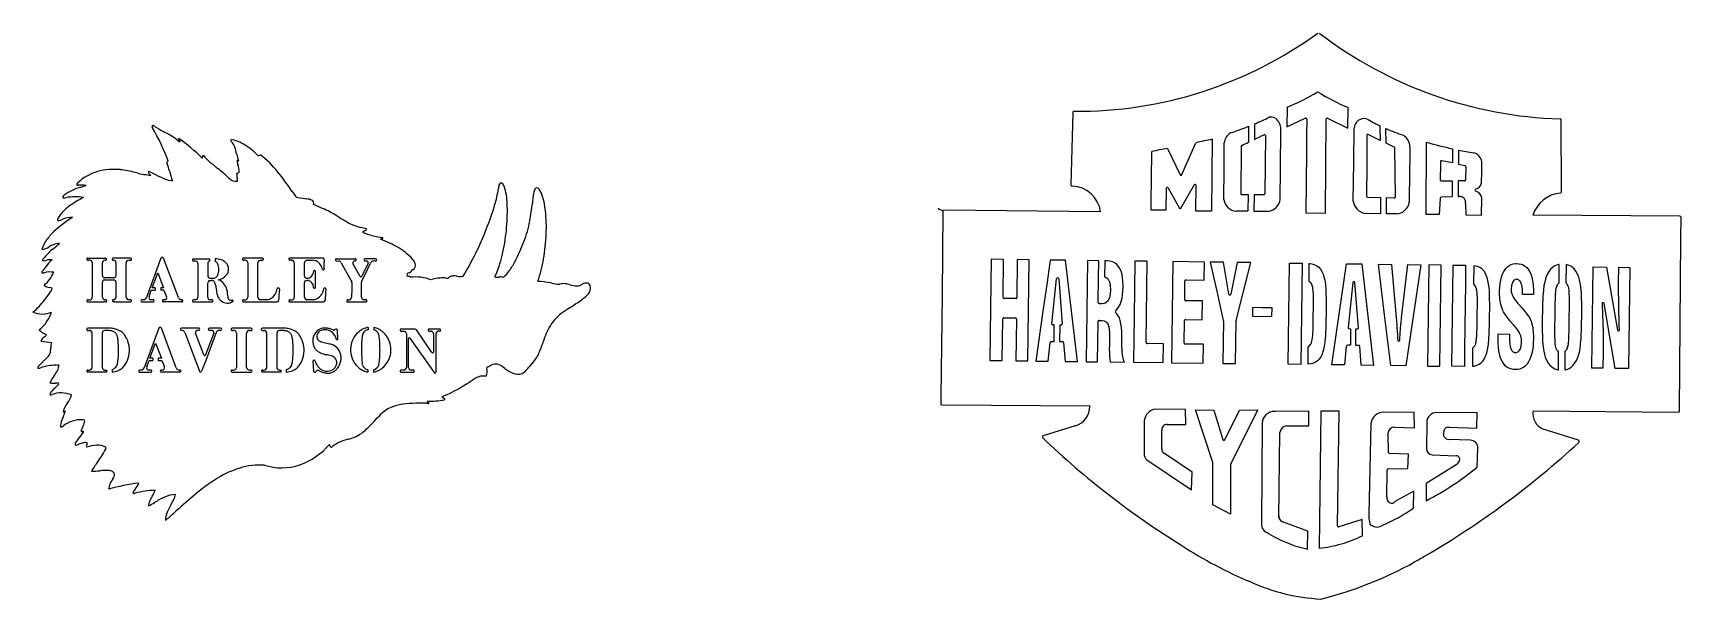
# Model space of a CAD drawing. Header units: inches. Extents: x 5.1 to 71.2, y 0.5 to 23.2.
import ezdxf

# ---------------------------------------------------------------- set-up
doc = ezdxf.new("R2010")
doc.units = ezdxf.units.IN
doc.header["$MEASUREMENT"] = 0
doc.layers.add('Hardwood', color=37, linetype='Continuous')

msp = doc.modelspace()

# ---------------------------------------------------------------- linework, layer by layer
at = {"layer": 'Hardwood', "linetype": 'Continuous'}
for p, q in [((46.787, 20.006), (46.708, 17.111)), ((55.376, 20.222), (55.37, 19.43)), ((57.817, 19.378), (57.823, 20.2)), ((53.832, 19.45), (53.827, 18.811)), ((54.074, 19.549), (54.069, 18.927)), ((55.109, 17.75), (55.122, 19.331)), ((55.37, 19.43), (56.103, 19.778)), ((56.161, 19.741), (56.156, 19.082)), ((56.913, 15.978), (56.942, 19.736)), ((57.001, 19.772), (57.817, 19.378)), ((58.045, 18.017), (58.063, 19.372)), ((58.063, 19.372), (58.063, 19.376)), ((59.099, 19.472), (59.099, 19.423)), ((59.099, 19.423), (59.103, 18.888)), ((59.344, 18.771), (59.34, 19.361)), ((66.381, 16.83), (66.367, 19.696)), ((50.58, 18.557), (51.083, 17.513)), ((51.157, 17.515), (51.712, 18.79)), ((52.376, 18.931), (52.343, 16.054)), ((52.855, 18.262), (52.859, 18.792)), ((53.531, 18.649), (53.516, 16.758)), ((54.505, 19.076), (54.496, 17.914)), ((56.156, 19.082), (56.151, 18.424)), ((58.567, 19.083), (58.566, 17.869)), ((59.103, 18.888), (58.625, 19.119)), ((59.672, 18.612), (59.344, 18.771)), ((59.715, 16.63), (59.696, 18.576)), ((60.299, 18.626), (60.293, 18.145)), ((60.945, 15.922), (60.968, 18.815)), ((62.008, 18.55), (62.004, 17.984)), ((62.249, 18.5), (62.245, 17.934)), ((14.041, 18.357), (14.043, 18.355)), ((49.946, 17.692), (49.951, 18.064)), ((49.951, 18.064), (49.955, 18.437)), ((52.851, 17.731), (52.855, 18.262)), ((54.496, 17.914), (54.486, 16.751)), ((56.151, 18.424), (56.132, 15.984)), ((58.025, 16.451), (58.045, 18.017)), ((58.566, 17.869), (58.565, 16.655)), ((60.293, 18.145), (60.287, 17.663)), ((61.525, 18.035), (61.52, 17.756)), ((62.004, 17.984), (61.574, 18.074)), ((62.245, 17.934), (62.504, 17.881)), ((62.536, 17.84), (62.532, 17.303)), ((63.176, 17.609), (63.179, 18.035)), ((9.282, 17.583), (9.202, 17.603)), ((13.268, 17.58), (13.372, 17.595)), ((49.926, 16.099), (49.946, 17.692)), ((52.841, 16.524), (52.851, 17.731)), ((55.1, 16.526), (55.109, 17.75)), ((60.287, 17.663), (60.272, 16.406)), ((61.515, 17.477), (61.512, 17.311)), ((61.52, 17.756), (61.515, 17.477)), ((61.553, 17.269), (61.998, 17.266)), ((61.998, 17.266), (61.993, 16.633)), ((62.239, 17.264), (62.235, 16.643)), ((62.491, 17.262), (62.239, 17.264)), ((63.172, 17.184), (63.176, 17.609)), ((15.655, 16.614), (16.072, 16.547)), ((16.072, 16.547), (16.085, 16.545)), ((50.528, 16.964), (50.521, 16.095)), ((51.083, 16.131), (50.604, 16.983)), ((51.654, 17.105), (51.083, 16.131)), ((51.722, 16.059), (51.73, 17.084)), ((53.557, 16.717), (53.811, 16.715)), ((53.811, 16.715), (53.805, 16.053)), ((54.052, 16.713), (54.046, 16.051)), ((54.445, 16.71), (54.052, 16.713)), ((58.605, 16.614), (59.118, 16.602)), ((59.118, 16.602), (59.123, 15.952)), ((59.359, 16.596), (59.673, 16.589)), ((59.364, 15.949), (59.359, 16.596)), ((61.507, 16.576), (61.477, 15.922)), ((61.993, 16.633), (61.546, 16.615)), ((62.235, 16.643), (62.273, 16.645)), ((63.169, 15.898), (63.177, 16.575)), ((41.556, 16.064), (41.397, 16.144)), ((41.58, 16.046), (41.544, 12.708)), ((47.898, 16.028), (41.632, 16.097)), ((50.521, 16.095), (49.926, 16.099)), ((52.343, 16.054), (51.722, 16.059)), ((53.805, 16.053), (53.342, 16.057)), ((54.046, 16.051), (54.622, 16.046)), ((56.132, 15.984), (56.913, 15.978)), ((59.123, 15.952), (58.507, 15.962)), ((59.766, 15.943), (59.364, 15.949)), ((61.477, 15.922), (60.945, 15.922)), ((62.531, 16.365), (62.534, 15.903)), ((62.534, 15.903), (63.169, 15.898)), ((71.116, 15.846), (65.226, 15.892)), ((6.648, 15.78), (6.689, 15.809)), ((71.16, 14.963), (71.167, 15.795)), ((6.163, 14.76), (6.153, 14.759)), ((71.106, 8.059), (71.16, 14.963)), ((7.306, 14.176), (7.671, 14.176)), ((7.482, 13.983), (7.482, 12.609)), ((7.691, 14.176), (7.671, 14.176)), ((7.691, 14.176), (7.988, 14.176)), ((7.888, 13.471), (7.888, 13.983)), ((8.007, 14.176), (7.988, 14.176)), ((8.015, 14.089), (7.997, 14.088)), ((8.325, 14.176), (8.32, 14.176)), ((8.354, 14.176), (8.325, 14.176)), ((9.013, 14.176), (8.354, 14.176)), ((8.432, 13.983), (8.432, 13.471)), ((8.837, 12.609), (8.837, 13.983)), ((10.23, 14.176), (9.649, 12.592)), ((10.934, 12.592), (10.337, 14.176)), ((11.538, 14.145), (11.906, 14.145)), ((11.595, 14.058), (11.629, 14.055)), ((11.712, 13.954), (11.712, 12.605)), ((11.906, 14.145), (12.179, 14.145)), ((12.109, 13.954), (12.109, 13.471)), ((12.179, 14.145), (12.179, 14.052)), ((12.404, 14.146), (12.404, 14.039)), ((13.933, 14.176), (13.542, 14.176)), ((13.716, 13.983), (13.716, 12.609)), ((14.297, 14.176), (13.933, 14.176)), ((14.122, 12.609), (14.122, 13.983)), ((15.39, 14.09), (15.398, 14.088)), ((15.398, 14.088), (15.433, 14.088)), ((15.799, 14.176), (15.404, 14.176)), ((15.58, 13.983), (15.58, 12.609)), ((16.724, 14.176), (15.799, 14.176)), ((15.984, 13.454), (15.984, 13.983)), ((16.049, 14.079), (16.068, 14.086)), ((16.068, 14.086), (16.088, 14.088)), ((16.088, 14.088), (16.143, 14.088)), ((16.143, 14.088), (16.313, 14.088)), ((16.775, 14.137), (16.764, 14.155)), ((16.778, 14.098), (16.775, 14.137)), ((16.778, 14.098), (16.781, 14.024)), ((17.266, 14.058), (17.361, 14.057)), ((17.272, 14.145), (17.794, 14.145)), ((17.462, 13.989), (17.843, 13.293)), ((17.794, 14.145), (18.016, 14.145)), ((18.224, 13.436), (17.93, 13.954)), ((18.534, 13.954), (18.276, 13.436)), ((18.408, 14.058), (18.456, 14.058)), ((18.845, 14.145), (18.413, 14.145)), ((18.418, 13.521), (18.639, 13.972)), ((18.855, 14.059), (18.86, 14.06)), ((43.513, 14.124), (43.501, 13.153)), ((44.011, 14.118), (43.513, 14.124)), ((43.991, 12.597), (44.011, 14.118)), ((44.557, 14.112), (44.537, 12.591)), ((45.041, 14.106), (44.557, 14.112)), ((44.989, 10.055), (45.041, 14.106)), ((45.882, 14.094), (45.741, 13.116)), ((46.499, 14.087), (45.882, 14.094)), ((46.97, 10.029), (46.499, 14.087)), ((47.377, 14.075), (47.325, 10.025)), ((47.827, 14.07), (47.377, 14.075)), ((47.819, 13.397), (47.827, 14.07)), ((48.068, 14.064), (48.06, 13.423)), ((48.163, 14.058), (48.068, 14.064)), ((48.251, 14.049), (48.163, 14.058)), ((48.325, 14.036), (48.251, 14.049)), ((48.387, 14.021), (48.325, 14.036)), ((48.395, 14.018), (48.387, 14.021)), ((48.481, 13.975), (48.395, 14.018)), ((48.554, 13.921), (48.481, 13.975)), ((48.61, 13.856), (48.554, 13.921)), ((49.267, 14.052), (49.253, 12.945)), ((49.763, 14.046), (49.267, 14.052)), ((49.722, 10.789), (49.763, 14.046)), ((50.797, 14.033), (50.784, 13.008)), ((52.064, 14.016), (50.797, 14.033)), ((52.054, 13.296), (52.064, 14.016)), ((52.291, 14.014), (52.555, 12.845)), ((52.828, 14.006), (52.291, 14.014)), ((53.044, 12.731), (52.828, 14.006)), ((53.377, 14), (53.125, 12.73)), ((53.332, 11.67), (53.919, 13.993)), ((53.919, 13.993), (53.377, 14)), ((55.451, 11.948), (55.476, 13.973)), ((55.476, 13.973), (55.976, 13.967)), ((55.976, 13.967), (55.925, 9.916)), ((56.258, 13.238), (56.267, 13.953)), ((56.267, 13.953), (56.286, 13.952)), ((56.286, 13.952), (56.374, 13.937)), ((56.374, 13.937), (56.453, 13.918)), ((56.453, 13.918), (56.52, 13.891)), ((56.52, 13.891), (56.569, 13.866)), ((57.463, 11.922), (57.753, 13.944)), ((57.753, 13.944), (58.369, 13.937)), ((58.369, 13.937), (58.842, 9.879)), ((59.038, 13.928), (59.567, 13.922)), ((59.283, 11.899), (59.038, 13.928)), ((59.567, 13.922), (59.75, 11.786)), ((59.966, 11.776), (60.209, 13.913)), ((60.736, 13.907), (60.132, 9.863)), ((60.209, 13.913), (60.736, 13.907)), ((61.052, 13.903), (61.001, 9.852)), ((61.548, 13.896), (61.052, 13.903)), ((61.523, 11.871), (61.548, 13.896)), ((62.007, 11.865), (62.033, 13.891)), ((62.033, 13.891), (62.533, 13.884)), ((62.533, 13.884), (62.524, 13.155)), ((64.21, 13.825), (64.281, 13.878)), ((64.281, 13.878), (64.357, 13.919)), ((64.357, 13.919), (64.439, 13.945)), ((64.439, 13.945), (64.528, 13.956)), ((64.528, 13.956), (64.573, 13.957)), ((64.573, 13.957), (64.67, 13.949)), ((64.67, 13.949), (64.758, 13.93)), ((64.758, 13.93), (64.838, 13.899)), ((64.838, 13.899), (64.912, 13.855)), ((66.18, 13.895), (66.103, 13.861)), ((66.261, 13.919), (66.18, 13.895)), ((66.284, 13.922), (66.261, 13.919)), ((66.278, 13.187), (66.284, 13.922)), ((66.556, 13.918), (66.55, 13.178)), ((66.563, 13.918), (66.556, 13.918)), ((66.603, 13.909), (66.563, 13.918)), ((66.682, 13.882), (66.603, 13.909)), ((66.757, 13.844), (66.682, 13.882)), ((8.344, 13.383), (7.975, 13.383)), ((7.975, 13.297), (8.344, 13.297)), ((9.879, 12.979), (10.107, 13.577)), ((10.107, 13.577), (10.337, 12.979)), ((12.179, 13.371), (12.194, 13.367)), ((12.185, 13.276), (12.205, 13.279)), ((12.205, 13.279), (12.249, 13.28)), ((12.335, 13.368), (12.367, 13.374)), ((16.066, 13.278), (16.092, 13.278)), ((16.425, 12.996), (16.425, 13.648)), ((16.711, 13.723), (16.694, 13.776)), ((16.777, 13.768), (16.78, 13.829)), ((17.843, 13.293), (17.868, 13.247)), ((17.868, 13.247), (17.875, 13.235)), ((17.879, 13.201), (17.879, 13.223)), ((18.25, 13.419), (18.236, 13.424)), ((18.277, 13.233), (18.287, 13.253)), ((18.287, 13.253), (18.331, 13.344)), ((18.331, 13.344), (18.418, 13.521)), ((45.948, 11.544), (46.138, 13.344)), ((46.22, 13.343), (46.362, 11.537)), ((47.805, 12.391), (47.819, 13.397)), ((48.061, 13.423), (48.143, 13.386)), ((48.155, 13.378), (48.215, 13.317)), ((48.223, 13.305), (48.259, 13.226)), ((48.262, 13.217), (48.289, 13.085)), ((48.67, 13.759), (48.61, 13.856)), ((48.72, 13.646), (48.67, 13.759)), ((48.758, 13.517), (48.72, 13.646)), ((48.759, 13.513), (48.758, 13.517)), ((48.781, 13.387), (48.759, 13.513)), ((48.796, 13.247), (48.781, 13.387)), ((48.803, 13.094), (48.796, 13.247)), ((51.272, 12.505), (51.282, 13.264)), ((51.323, 13.305), (52.054, 13.296)), ((56.268, 13.234), (56.258, 13.238)), ((56.315, 13.196), (56.278, 13.228)), ((56.569, 13.866), (56.645, 13.809)), ((56.645, 13.809), (56.711, 13.733)), ((56.711, 13.733), (56.77, 13.639)), ((56.77, 13.639), (56.819, 13.535)), ((56.819, 13.535), (56.855, 13.424)), ((56.855, 13.424), (56.885, 13.294)), ((56.885, 13.294), (56.909, 13.146)), ((62.855, 13.867), (62.849, 13.132)), ((62.932, 13.854), (62.855, 13.867)), ((63.01, 13.833), (62.932, 13.854)), ((63.078, 13.808), (63.01, 13.833)), ((63.128, 13.783), (63.078, 13.808)), ((63.201, 13.726), (63.128, 13.783)), ((63.269, 13.65), (63.201, 13.726)), ((63.328, 13.556), (63.269, 13.65)), ((63.375, 13.453), (63.328, 13.556)), ((63.412, 13.342), (63.375, 13.453)), ((63.442, 13.211), (63.412, 13.342)), ((63.915, 13.157), (63.94, 13.294)), ((63.94, 13.294), (63.972, 13.42)), ((63.972, 13.42), (64.013, 13.533)), ((64.013, 13.533), (64.064, 13.636)), ((64.064, 13.636), (64.085, 13.674)), ((64.085, 13.674), (64.146, 13.757)), ((64.146, 13.757), (64.21, 13.825)), ((64.462, 13.277), (64.415, 13.215)), ((64.565, 13.323), (64.48, 13.291)), ((64.596, 13.324), (64.587, 13.325)), ((64.686, 13.282), (64.606, 13.32)), ((64.762, 13.163), (64.704, 13.266)), ((64.912, 13.855), (64.979, 13.799)), ((64.979, 13.799), (65.04, 13.729)), ((65.04, 13.729), (65.083, 13.667)), ((65.083, 13.667), (65.132, 13.572)), ((65.132, 13.572), (65.174, 13.465)), ((65.174, 13.465), (65.206, 13.345)), ((65.206, 13.345), (65.23, 13.213)), ((65.23, 13.213), (65.246, 13.068)), ((65.701, 13.216), (65.673, 13.071)), ((65.733, 13.341), (65.701, 13.216)), ((65.763, 13.429), (65.733, 13.341)), ((65.816, 13.545), (65.763, 13.429)), ((65.876, 13.647), (65.816, 13.545)), ((65.941, 13.731), (65.876, 13.647)), ((66.015, 13.802), (65.941, 13.731)), ((66.032, 13.816), (66.015, 13.802)), ((66.103, 13.861), (66.032, 13.816)), ((66.809, 13.807), (66.757, 13.844)), ((66.88, 13.738), (66.809, 13.807)), ((66.945, 13.655), (66.88, 13.738)), ((67.003, 13.555), (66.945, 13.655)), ((67.055, 13.44), (67.003, 13.555)), ((67.066, 13.414), (67.055, 13.44)), ((67.1, 13.305), (67.066, 13.414)), ((67.128, 13.177), (67.1, 13.305)), ((67.62, 11.794), (67.646, 13.819)), ((67.646, 13.819), (68.174, 13.813)), ((68.174, 13.813), (68.617, 11.291)), ((68.666, 13.198), (68.673, 13.806)), ((68.673, 13.806), (69.108, 13.801)), ((69.108, 13.801), (69.056, 9.75)), ((7.888, 12.609), (7.888, 13.209)), ((8.432, 13.209), (8.432, 12.609)), ((9.756, 12.628), (9.843, 12.891)), ((9.843, 12.891), (9.998, 12.891)), ((9.998, 12.979), (9.879, 12.979)), ((9.998, 12.979), (9.998, 12.891)), ((10.337, 12.979), (10.223, 12.979)), ((10.223, 12.979), (10.223, 12.891)), ((10.354, 12.891), (10.223, 12.891)), ((10.354, 12.891), (10.459, 12.628)), ((12.109, 12.605), (12.109, 13.176)), ((12.494, 12.704), (12.476, 12.856)), ((15.984, 12.609), (15.984, 13.19)), ((16.355, 12.989), (16.352, 13.02)), ((16.355, 12.989), (16.36, 12.979)), ((17.879, 12.959), (17.878, 12.605)), ((17.879, 13.201), (17.879, 13.111)), ((17.879, 13.111), (17.879, 12.959)), ((18.275, 13.161), (18.275, 13.207)), ((18.276, 12.605), (18.275, 13.161)), ((26.637, 13.105), (26.641, 13.104)), ((41.544, 12.708), (41.499, 8.63)), ((43.501, 13.153), (43.489, 12.182)), ((44.496, 12.55), (44.031, 12.555)), ((45.741, 13.116), (45.601, 12.138)), ((48.255, 12.584), (48.214, 12.486)), ((48.285, 12.728), (48.258, 12.592)), ((48.295, 12.905), (48.285, 12.733)), ((48.289, 13.078), (48.295, 12.91)), ((48.295, 12.909), (48.295, 12.907)), ((48.729, 12.449), (48.76, 12.572)), ((48.76, 12.572), (48.782, 12.706)), ((48.782, 12.706), (48.797, 12.854)), ((48.797, 12.854), (48.803, 13.017)), ((48.803, 13.017), (48.803, 13.094)), ((49.253, 12.945), (49.239, 11.839)), ((50.784, 13.008), (50.771, 11.983)), ((52.555, 12.845), (52.819, 11.676)), ((56.383, 13.085), (56.324, 13.185)), ((56.41, 12.996), (56.387, 13.075)), ((56.427, 12.821), (56.411, 12.989)), ((56.43, 12.758), (56.427, 12.818)), ((56.432, 12.642), (56.43, 12.757)), ((56.433, 12.499), (56.432, 12.642)), ((56.909, 13.146), (56.918, 13.055)), ((56.918, 13.055), (56.925, 12.967)), ((56.925, 12.967), (56.931, 12.861)), ((56.931, 12.861), (56.934, 12.737)), ((56.934, 12.737), (56.938, 12.593)), ((56.938, 12.593), (56.939, 12.432)), ((58.01, 13.194), (57.819, 11.394)), ((58.233, 11.387), (58.091, 13.193)), ((62.524, 13.155), (62.491, 10.547)), ((62.849, 13.132), (62.872, 13.113)), ((62.881, 13.103), (62.94, 13.002)), ((62.944, 12.992), (62.966, 12.913)), ((62.968, 12.906), (62.985, 12.738)), ((62.985, 12.735), (62.988, 12.675)), ((62.988, 12.674), (62.989, 12.617)), ((62.989, 12.617), (62.99, 12.56)), ((62.99, 12.559), (62.99, 12.415)), ((63.466, 13.063), (63.442, 13.211)), ((63.475, 12.972), (63.466, 13.063)), ((63.483, 12.884), (63.475, 12.972)), ((63.488, 12.778), (63.483, 12.884)), ((63.493, 12.654), (63.488, 12.778)), ((63.494, 12.511), (63.493, 12.654)), ((63.893, 12.847), (63.9, 13.008)), ((63.895, 12.725), (63.893, 12.847)), ((63.904, 12.58), (63.895, 12.725)), ((63.9, 13.008), (63.915, 13.157)), ((63.919, 12.443), (63.904, 12.58)), ((64.367, 13.072), (64.353, 12.933)), ((64.353, 12.925), (64.362, 12.825)), ((64.363, 12.817), (64.393, 12.715)), ((64.408, 13.202), (64.369, 13.081)), ((64.395, 12.709), (64.444, 12.603)), ((64.447, 12.598), (64.516, 12.49)), ((64.791, 13.056), (64.766, 13.153)), ((64.808, 12.909), (64.792, 13.05)), ((64.812, 12.732), (64.809, 12.905)), ((64.811, 12.721), (64.812, 12.731)), ((65.251, 12.715), (64.811, 12.721)), ((65.246, 13.068), (65.253, 12.91)), ((65.252, 12.743), (65.251, 12.715)), ((65.254, 12.809), (65.252, 12.743)), ((65.253, 12.91), (65.254, 12.809)), ((65.631, 12.648), (65.625, 12.512)), ((65.639, 12.769), (65.631, 12.648)), ((65.649, 12.874), (65.639, 12.769)), ((65.652, 12.905), (65.649, 12.874)), ((65.673, 13.071), (65.652, 12.905)), ((66.123, 12.358), (66.129, 12.555)), ((66.129, 12.556), (66.138, 12.721)), ((66.139, 12.722), (66.15, 12.857)), ((66.15, 12.859), (66.165, 12.962)), ((66.166, 12.966), (66.184, 13.039)), ((66.186, 13.046), (66.215, 13.114)), ((66.222, 13.126), (66.278, 13.187)), ((66.55, 13.178), (66.571, 13.164)), ((66.583, 13.149), (66.634, 13.05)), ((66.638, 13.04), (66.65, 12.984)), ((66.651, 12.98), (66.663, 12.882)), ((66.663, 12.88), (66.672, 12.752)), ((66.672, 12.751), (66.678, 12.592)), ((66.678, 12.591), (66.681, 12.401)), ((67.151, 13.028), (67.128, 13.177)), ((67.166, 12.882), (67.151, 13.028)), ((67.173, 12.783), (67.166, 12.882)), ((67.178, 12.666), (67.173, 12.783)), ((67.183, 12.536), (67.178, 12.666)), ((68.664, 13.032), (68.666, 13.198)), ((68.665, 12.892), (68.664, 13.032)), ((68.665, 12.742), (68.665, 12.892)), ((68.668, 12.581), (68.665, 12.742)), ((68.671, 12.41), (68.668, 12.581)), ((7.316, 12.504), (7.294, 12.502)), ((7.306, 12.416), (7.948, 12.416)), ((7.316, 12.504), (7.374, 12.504)), ((8.017, 12.416), (7.948, 12.416)), ((7.999, 12.504), (7.98, 12.505)), ((8.332, 12.504), (8.323, 12.504)), ((8.385, 12.416), (8.33, 12.416)), ((8.385, 12.416), (9.013, 12.416)), ((8.945, 12.504), (8.926, 12.506)), ((8.991, 12.504), (8.945, 12.504)), ((9.019, 12.504), (8.991, 12.504)), ((9.025, 12.503), (9.019, 12.504)), ((9.474, 12.416), (9.913, 12.416)), ((9.534, 12.505), (9.482, 12.504)), ((9.892, 12.504), (9.833, 12.504)), ((10.615, 12.416), (10.337, 12.416)), ((11.074, 12.416), (10.615, 12.416)), ((11.507, 12.428), (11.519, 12.418)), ((11.53, 12.501), (11.524, 12.5)), ((11.554, 12.502), (11.53, 12.501)), ((11.538, 12.416), (12.281, 12.416)), ((11.613, 12.502), (11.554, 12.502)), ((12.139, 12.531), (12.157, 12.517)), ((12.287, 12.501), (12.209, 12.502)), ((12.281, 12.416), (12.296, 12.417)), ((13.045, 12.478), (13.017, 12.48)), ((13.552, 12.504), (13.529, 12.502)), ((13.542, 12.416), (14.896, 12.416)), ((13.552, 12.504), (13.608, 12.504)), ((14.216, 12.505), (14.205, 12.506)), ((14.32, 12.504), (14.216, 12.505)), ((14.457, 12.504), (14.32, 12.504)), ((14.491, 12.507), (14.457, 12.504)), ((15.414, 12.504), (15.392, 12.502)), ((15.404, 12.416), (16.76, 12.416)), ((15.414, 12.504), (15.471, 12.504)), ((16.08, 12.505), (16.069, 12.506)), ((16.184, 12.504), (16.08, 12.505)), ((16.321, 12.504), (16.184, 12.504)), ((16.355, 12.507), (16.321, 12.504)), ((17.721, 12.416), (18.448, 12.416)), ((18.305, 12.531), (18.324, 12.517)), ((18.454, 12.501), (18.376, 12.502)), ((18.448, 12.416), (18.463, 12.417)), ((43.489, 12.182), (43.462, 10.074)), ((45.601, 12.138), (45.301, 10.051)), ((47.881, 12.346), (47.842, 12.349)), ((47.915, 12.343), (47.881, 12.346)), ((48.028, 12.355), (47.924, 12.343)), ((48.123, 12.393), (48.04, 12.358)), ((48.199, 12.463), (48.136, 12.402)), ((48.212, 12.482), (48.206, 12.472)), ((48.494, 12.052), (48.558, 12.122)), ((48.556, 11.938), (48.496, 11.995)), ((48.607, 11.866), (48.556, 11.938)), ((48.558, 12.122), (48.623, 12.213)), ((48.623, 12.213), (48.679, 12.316)), ((48.679, 12.316), (48.724, 12.432)), ((48.724, 12.432), (48.729, 12.449)), ((50.771, 11.983), (50.746, 9.982)), ((51.984, 12.456), (51.312, 12.464)), ((51.974, 11.707), (51.984, 12.456)), ((53.995, 12.189), (53.992, 11.842)), ((54.383, 12.186), (53.995, 12.189)), ((54.771, 12.183), (54.383, 12.186)), ((54.769, 11.836), (54.771, 12.183)), ((55.425, 9.923), (55.451, 11.948)), ((56.426, 11.791), (56.427, 11.93)), ((56.427, 11.93), (56.43, 12.117)), ((56.43, 12.118), (56.432, 12.308)), ((56.432, 12.308), (56.433, 12.498)), ((56.937, 11.929), (56.934, 11.72)), ((56.939, 12.253), (56.937, 11.929)), ((56.939, 12.432), (56.939, 12.253)), ((57.172, 9.9), (57.463, 11.922)), ((59.528, 9.871), (59.283, 11.899)), ((62.99, 12.415), (62.986, 11.847)), ((63.493, 11.846), (63.496, 12.17)), ((63.496, 12.349), (63.494, 12.511)), ((63.496, 12.17), (63.496, 12.349)), ((63.933, 12.369), (63.919, 12.443)), ((63.965, 12.235), (63.933, 12.369)), ((64.006, 12.113), (63.965, 12.235)), ((64.015, 12.096), (64.006, 12.113)), ((64.05, 12.025), (64.015, 12.096)), ((64.074, 11.986), (64.05, 12.025)), ((64.098, 11.947), (64.074, 11.986)), ((64.161, 11.858), (64.098, 11.947)), ((64.519, 12.486), (64.607, 12.377)), ((64.609, 12.375), (64.64, 12.34)), ((64.64, 12.34), (64.715, 12.256)), ((64.716, 12.255), (64.719, 12.253)), ((64.719, 12.253), (64.779, 12.186)), ((64.779, 12.186), (64.877, 12.077)), ((64.877, 12.077), (64.959, 11.974)), ((64.959, 11.974), (65.03, 11.878)), ((65.609, 12.015), (65.606, 11.819)), ((65.614, 12.196), (65.609, 12.015)), ((65.619, 12.362), (65.614, 12.196)), ((65.625, 12.512), (65.619, 12.362)), ((66.115, 11.813), (66.12, 12.186)), ((66.12, 12.186), (66.123, 12.358)), ((66.679, 12.179), (66.674, 11.806)), ((66.681, 12.401), (66.679, 12.18)), ((67.186, 12.39), (67.183, 12.536)), ((67.184, 11.8), (67.186, 12.052)), ((67.186, 12.228), (67.186, 12.39)), ((67.186, 12.052), (67.186, 12.228)), ((68.001, 12.348), (68.008, 12.194)), ((68.008, 12.194), (68.015, 12.044)), ((68.015, 12.044), (68.021, 11.893)), ((68.021, 11.893), (68.03, 11.598)), ((68.527, 9.757), (68.082, 12.357)), ((68.672, 12.352), (68.671, 12.41)), ((68.674, 12.22), (68.672, 12.351)), ((68.677, 12.082), (68.674, 12.22)), ((68.68, 11.939), (68.677, 12.082)), ((68.683, 11.788), (68.68, 11.939)), ((7.691, 11.364), (7.298, 11.364)), ((8.178, 11.364), (7.691, 11.364)), ((10.143, 11.364), (9.563, 9.78)), ((10.848, 9.78), (10.25, 11.364)), ((11.744, 11.37), (11.052, 11.37)), ((12.162, 11.284), (12.171, 11.282)), ((12.171, 11.282), (12.212, 11.282)), ((12.626, 11.37), (12.177, 11.37)), ((12.212, 11.282), (12.279, 11.281)), ((12.587, 11.282), (12.633, 11.283)), ((13.075, 11.278), (13.083, 11.276)), ((13.083, 11.276), (13.117, 11.275)), ((13.436, 11.364), (13.089, 11.364)), ((13.845, 11.364), (13.436, 11.364)), ((14.691, 11.364), (14.299, 11.364)), ((15.178, 11.364), (14.691, 11.364)), ((17.33, 10.947), (17.312, 11.276)), ((18.536, 11.396), (18.536, 11.305)), ((18.761, 11.394), (18.761, 11.302)), ((19.847, 11.251), (19.853, 11.247)), ((19.853, 11.247), (19.863, 11.246)), ((19.863, 11.246), (19.964, 11.245)), ((20.42, 11.333), (19.868, 11.333)), ((19.964, 11.245), (19.995, 11.243)), ((21.095, 10.398), (20.472, 11.297)), ((21.407, 11.333), (20.992, 11.333)), ((21.083, 11.243), (21.049, 11.245)), ((43.959, 10.067), (43.98, 11.742)), ((44.021, 11.782), (44.486, 11.776)), ((44.526, 11.734), (44.506, 10.061)), ((46.045, 11.498), (45.988, 11.499)), ((46.039, 10.834), (46.045, 11.498)), ((46.262, 11.494), (46.257, 10.83)), ((46.321, 11.493), (46.262, 11.494)), ((47.775, 10.02), (47.796, 11.632)), ((47.838, 11.672), (47.957, 11.67)), ((47.962, 11.669), (48.04, 11.659)), ((48.056, 11.653), (48.135, 11.605)), ((48.148, 11.592), (48.202, 11.509)), ((48.206, 11.5), (48.225, 11.444)), ((48.227, 11.438), (48.248, 11.32)), ((48.248, 11.316), (48.26, 11.162)), ((48.651, 11.777), (48.607, 11.866)), ((48.687, 11.669), (48.651, 11.777)), ((48.716, 11.542), (48.687, 11.669)), ((48.737, 11.397), (48.716, 11.542)), ((48.75, 11.234), (48.737, 11.397)), ((48.754, 11.08), (48.75, 11.234)), ((49.239, 11.839), (49.215, 10.001)), ((51.25, 10.774), (51.261, 11.676)), ((51.302, 11.717), (51.974, 11.707)), ((52.82, 11.667), (52.798, 9.956)), ((53.309, 9.95), (53.331, 11.66)), ((53.992, 11.842), (54.769, 11.836)), ((56.41, 11.175), (56.415, 11.29)), ((56.415, 11.291), (56.419, 11.431)), ((56.419, 11.432), (56.422, 11.598)), ((56.422, 11.598), (56.426, 11.79)), ((56.924, 11.358), (56.918, 11.204)), ((56.929, 11.531), (56.924, 11.358)), ((56.934, 11.72), (56.929, 11.531)), ((57.859, 11.348), (57.916, 11.347)), ((57.916, 11.347), (57.911, 10.684)), ((58.127, 10.679), (58.132, 11.344)), ((58.132, 11.344), (58.192, 11.343)), ((59.75, 11.786), (59.759, 11.66)), ((59.759, 11.659), (59.771, 11.506)), ((59.771, 11.506), (59.779, 11.404)), ((59.779, 11.404), (59.786, 11.264)), ((59.786, 11.264), (59.795, 11.118)), ((59.912, 11.152), (59.927, 11.338)), ((59.927, 11.339), (59.94, 11.495)), ((59.94, 11.495), (59.951, 11.625)), ((59.951, 11.625), (59.96, 11.725)), ((59.96, 11.725), (59.966, 11.776)), ((61.498, 9.845), (61.523, 11.871)), ((61.982, 9.84), (62.007, 11.865)), ((62.976, 11.348), (62.972, 11.208)), ((62.98, 11.515), (62.976, 11.349)), ((62.983, 11.708), (62.98, 11.515)), ((62.986, 11.847), (62.983, 11.708)), ((63.475, 11.122), (63.482, 11.275)), ((63.482, 11.275), (63.486, 11.446)), ((63.486, 11.446), (63.49, 11.637)), ((63.49, 11.637), (63.493, 11.846)), ((64.236, 11.758), (64.161, 11.858)), ((64.324, 11.649), (64.236, 11.758)), ((64.426, 11.528), (64.324, 11.649)), ((64.453, 11.499), (64.426, 11.528)), ((64.517, 11.426), (64.453, 11.498)), ((64.54, 11.4), (64.517, 11.426)), ((64.625, 11.29), (64.541, 11.398)), ((64.692, 11.176), (64.628, 11.285)), ((65.03, 11.878), (65.087, 11.79)), ((65.087, 11.79), (65.13, 11.707)), ((65.13, 11.707), (65.154, 11.652)), ((65.154, 11.652), (65.191, 11.528)), ((65.191, 11.528), (65.221, 11.39)), ((65.221, 11.39), (65.23, 11.337)), ((65.23, 11.337), (65.244, 11.199)), ((65.606, 11.819), (65.604, 11.563)), ((65.604, 11.563), (65.604, 11.387)), ((65.604, 11.387), (65.606, 11.226)), ((66.109, 11.221), (66.11, 11.439)), ((66.11, 11.44), (66.115, 11.813)), ((66.666, 11.261), (66.661, 11.064)), ((66.669, 11.433), (66.666, 11.261)), ((66.674, 11.806), (66.669, 11.433)), ((67.166, 11.107), (67.173, 11.259)), ((67.173, 11.259), (67.177, 11.423)), ((67.177, 11.423), (67.181, 11.604)), ((67.181, 11.604), (67.184, 11.8)), ((67.595, 9.769), (67.62, 11.794)), ((68.03, 11.598), (68.035, 11.453)), ((68.035, 11.453), (68.039, 11.356)), ((68.039, 11.356), (68.04, 11.203)), ((68.688, 11.632), (68.683, 11.788)), ((68.692, 11.468), (68.688, 11.632)), ((68.698, 11.299), (68.692, 11.468)), ((7.474, 9.797), (7.474, 11.17)), ((7.879, 11.17), (7.879, 9.797)), ((9.793, 10.166), (10.021, 10.764)), ((10.021, 10.764), (10.25, 10.166)), ((11.191, 11.196), (11.778, 9.64)), ((11.952, 10.296), (11.623, 11.161)), ((12.349, 11.161), (12.021, 10.296)), ((12.453, 11.196), (12.031, 10.077)), ((13.265, 11.17), (13.265, 9.797)), ((13.669, 9.797), (13.669, 11.17)), ((14.475, 9.797), (14.475, 11.17)), ((14.879, 11.17), (14.879, 9.797)), ((16.88, 10.761), (16.987, 10.74)), ((18.946, 11.161), (18.925, 11.194)), ((20.074, 11.142), (20.074, 9.793)), ((20.162, 9.793), (20.162, 10.951)), ((20.214, 10.97), (21.183, 9.586)), ((21.164, 11.142), (21.164, 10.416)), ((21.252, 11.142), (21.252, 10.184)), ((25.586, 10.902), (25.578, 10.877)), ((45.801, 10.044), (45.879, 10.798)), ((45.92, 10.835), (46.039, 10.834)), ((46.257, 10.83), (46.376, 10.829)), ((46.417, 10.791), (46.475, 10.036)), ((48.253, 10.683), (48.25, 10.544)), ((48.256, 10.785), (48.253, 10.683)), ((48.261, 10.948), (48.256, 10.785)), ((48.26, 11.159), (48.261, 10.969)), ((48.261, 10.968), (48.261, 10.949)), ((48.754, 11.066), (48.754, 11.08)), ((48.755, 10.932), (48.754, 11.066)), ((48.754, 10.841), (48.755, 10.932)), ((48.757, 10.635), (48.754, 10.84)), ((48.761, 10.544), (48.757, 10.633)), ((50.418, 10.738), (49.762, 10.748)), ((50.409, 9.987), (50.418, 10.738)), ((52.021, 10.724), (51.29, 10.733)), ((52.012, 9.966), (52.021, 10.724)), ((56.216, 9.923), (56.225, 10.623)), ((56.225, 10.623), (56.231, 10.626)), ((56.245, 10.636), (56.318, 10.715)), ((56.325, 10.725), (56.353, 10.781)), ((56.355, 10.788), (56.384, 10.894)), ((56.385, 10.9), (56.405, 11.073)), ((56.405, 11.073), (56.406, 11.082)), ((56.406, 11.087), (56.41, 11.175)), ((56.867, 10.649), (56.838, 10.511)), ((56.891, 10.808), (56.867, 10.649)), ((56.895, 10.855), (56.891, 10.808)), ((56.903, 10.953), (56.895, 10.855)), ((56.911, 11.07), (56.903, 10.953)), ((56.918, 11.204), (56.911, 11.07)), ((57.75, 10.648), (57.672, 9.894)), ((57.911, 10.684), (57.791, 10.685)), ((58.246, 10.678), (58.127, 10.679)), ((58.346, 9.885), (58.286, 10.641)), ((59.795, 11.118), (59.804, 10.964)), ((59.804, 10.964), (59.808, 10.89)), ((59.889, 10.888), (59.894, 10.938)), ((59.894, 10.939), (59.912, 11.152)), ((62.875, 10.632), (62.812, 10.564)), ((62.909, 10.698), (62.882, 10.642)), ((62.942, 10.811), (62.912, 10.705)), ((62.961, 10.99), (62.943, 10.818)), ((62.963, 10.999), (62.961, 10.99)), ((62.968, 11.092), (62.963, 11.003)), ((62.972, 11.208), (62.968, 11.093)), ((63.424, 10.567), (63.448, 10.723)), ((63.448, 10.723), (63.452, 10.772)), ((63.452, 10.772), (63.461, 10.871)), ((63.461, 10.871), (63.468, 10.986)), ((63.468, 10.986), (63.475, 11.122)), ((63.833, 10.937), (63.834, 10.95)), ((63.836, 10.766), (63.833, 10.937)), ((63.834, 10.95), (63.837, 11.035)), ((63.847, 10.609), (63.836, 10.766)), ((63.837, 11.035), (63.842, 11.135)), ((63.842, 11.135), (64.292, 11.129)), ((63.864, 10.465), (63.847, 10.609)), ((64.292, 11.129), (64.291, 11.05)), ((64.291, 11.048), (64.293, 10.862)), ((64.293, 10.86), (64.304, 10.709)), ((64.304, 10.704), (64.325, 10.591)), ((64.326, 10.587), (64.334, 10.557)), ((64.741, 11.06), (64.694, 11.171)), ((64.719, 10.519), (64.76, 10.635)), ((64.769, 10.942), (64.743, 11.054)), ((64.762, 10.644), (64.778, 10.798)), ((64.778, 10.822), (64.77, 10.935)), ((64.778, 10.802), (64.778, 10.819)), ((65.233, 10.627), (65.212, 10.484)), ((65.245, 10.781), (65.233, 10.627)), ((65.244, 11.199), (65.252, 11.053)), ((65.251, 10.949), (65.245, 10.781)), ((65.252, 11.053), (65.251, 10.949)), ((65.606, 11.226), (65.608, 11.08)), ((65.608, 11.08), (65.612, 10.949)), ((65.612, 10.949), (65.619, 10.834)), ((65.619, 10.834), (65.625, 10.734)), ((65.625, 10.734), (65.639, 10.592)), ((65.639, 10.592), (65.661, 10.442)), ((66.111, 11.031), (66.109, 11.221)), ((66.117, 10.872), (66.111, 11.03)), ((66.126, 10.745), (66.117, 10.871)), ((66.14, 10.644), (66.126, 10.742)), ((66.151, 10.59), (66.14, 10.641)), ((66.204, 10.477), (66.154, 10.581)), ((66.605, 10.571), (66.574, 10.503)), ((66.623, 10.652), (66.607, 10.579)), ((66.639, 10.76), (66.624, 10.655)), ((66.651, 10.897), (66.639, 10.762)), ((66.661, 11.063), (66.651, 10.898)), ((67.117, 10.554), (67.139, 10.72)), ((67.139, 10.72), (67.142, 10.747)), ((67.142, 10.747), (67.151, 10.852)), ((67.151, 10.852), (67.159, 10.973)), ((67.159, 10.973), (67.166, 11.107)), ((68.04, 11.203), (68.042, 11.051)), ((68.042, 11.051), (68.044, 10.902)), ((68.044, 10.606), (68.043, 10.42)), ((68.044, 10.902), (68.044, 10.753)), ((68.044, 10.753), (68.044, 10.606)), ((5.365, 9.88), (5.721, 10.246)), ((8.474, 9.887), (8.487, 9.923)), ((8.487, 9.923), (8.491, 9.938)), ((9.67, 9.816), (9.756, 10.078)), ((9.756, 10.078), (9.902, 10.078)), ((9.902, 10.166), (9.793, 10.166)), ((9.902, 10.166), (9.902, 10.078)), ((10.25, 10.166), (10.127, 10.166)), ((10.127, 10.166), (10.127, 10.078)), ((10.127, 10.078), (10.268, 10.078)), ((10.268, 10.078), (10.373, 9.816)), ((12.031, 10.077), (11.866, 9.64)), ((15.475, 9.887), (15.487, 9.923)), ((15.487, 9.923), (15.492, 9.938)), ((16.332, 10.065), (16.326, 10.049)), ((16.326, 10.049), (16.343, 9.651)), ((16.528, 10.434), (16.583, 10.405)), ((18.313, 9.904), (18.305, 9.94)), ((18.98, 9.96), (18.993, 10.074)), ((21.252, 10.184), (21.252, 9.603)), ((43.462, 10.074), (43.959, 10.067)), ((44.506, 10.061), (44.989, 10.055)), ((45.301, 10.051), (45.801, 10.044)), ((46.475, 10.036), (46.97, 10.029)), ((47.325, 10.025), (47.775, 10.02)), ((48.25, 10.544), (48.25, 10.541)), ((48.25, 10.541), (48.251, 10.388)), ((48.251, 10.388), (48.257, 10.246)), ((48.257, 10.246), (48.268, 10.12)), ((48.268, 10.12), (48.282, 10.013)), ((48.282, 10.013), (48.855, 10.006)), ((48.765, 10.454), (48.761, 10.544)), ((48.782, 10.297), (48.766, 10.452)), ((48.804, 10.165), (48.782, 10.294)), ((48.832, 10.056), (48.805, 10.161)), ((48.855, 10.006), (48.835, 10.05)), ((49.215, 10.001), (50.409, 9.987)), ((50.746, 9.982), (52.012, 9.966)), ((52.798, 9.956), (53.309, 9.95)), ((55.925, 9.916), (55.425, 9.923)), ((56.224, 9.924), (56.216, 9.923)), ((56.316, 9.935), (56.224, 9.924)), ((56.396, 9.954), (56.316, 9.935)), ((56.464, 9.976), (56.396, 9.954)), ((56.521, 10.005), (56.464, 9.976)), ((56.592, 10.054), (56.521, 10.005)), ((56.66, 10.126), (56.592, 10.054)), ((56.724, 10.217), (56.66, 10.126)), ((56.778, 10.326), (56.724, 10.217)), ((56.8, 10.387), (56.778, 10.326)), ((56.838, 10.511), (56.8, 10.387)), ((62.491, 10.547), (62.482, 9.834)), ((62.812, 10.564), (62.806, 9.846)), ((63.021, 9.893), (63.078, 9.922)), ((63.078, 9.922), (63.148, 9.972)), ((63.148, 9.972), (63.219, 10.043)), ((63.219, 10.043), (63.28, 10.132)), ((63.28, 10.132), (63.335, 10.244)), ((63.335, 10.244), (63.359, 10.305)), ((63.359, 10.305), (63.394, 10.427)), ((63.394, 10.427), (63.424, 10.567)), ((63.888, 10.334), (63.864, 10.465)), ((63.92, 10.216), (63.888, 10.334)), ((63.96, 10.11), (63.92, 10.216)), ((64.004, 10.02), (63.96, 10.11)), ((64.062, 9.933), (64.007, 10.016)), ((64.122, 9.865), (64.062, 9.933)), ((64.338, 10.548), (64.393, 10.451)), ((64.41, 10.435), (64.491, 10.393)), ((64.505, 10.389), (64.529, 10.386)), ((64.548, 10.387), (64.634, 10.417)), ((64.653, 10.431), (64.713, 10.508)), ((64.995, 9.932), (64.932, 9.861)), ((65.053, 10.018), (64.995, 9.932)), ((65.058, 10.025), (65.053, 10.018)), ((65.107, 10.122), (65.058, 10.025)), ((65.148, 10.23), (65.107, 10.122)), ((65.184, 10.352), (65.148, 10.23)), ((65.212, 10.484), (65.184, 10.352)), ((65.661, 10.442), (65.689, 10.313)), ((65.689, 10.313), (65.722, 10.206)), ((65.722, 10.206), (65.733, 10.178)), ((65.733, 10.178), (65.786, 10.063)), ((65.786, 10.063), (65.844, 9.966)), ((65.844, 9.966), (65.91, 9.883)), ((66.257, 10.43), (66.216, 10.462)), ((66.251, 9.701), (66.257, 10.43)), ((66.509, 10.432), (66.504, 9.701)), ((66.566, 10.491), (66.509, 10.432)), ((66.847, 9.887), (66.913, 9.973)), ((66.913, 9.973), (66.971, 10.073)), ((66.971, 10.073), (67.025, 10.189)), ((67.025, 10.189), (67.058, 10.283)), ((67.058, 10.283), (67.091, 10.409)), ((67.091, 10.409), (67.117, 10.554)), ((68.043, 10.42), (68.034, 9.763)), ((8.055, 9.603), (7.298, 9.603)), ((7.323, 9.692), (7.369, 9.692)), ((7.947, 9.699), (7.968, 9.693)), ((8.055, 9.692), (8.055, 9.603)), ((8.28, 9.717), (8.28, 9.609)), ((9.388, 9.603), (9.827, 9.603)), ((9.447, 9.692), (9.396, 9.692)), ((9.806, 9.692), (9.746, 9.691)), ((10.559, 9.603), (10.25, 9.603)), ((10.988, 9.603), (10.559, 9.603)), ((13.099, 9.692), (13.077, 9.69)), ((13.089, 9.603), (13.845, 9.603)), ((13.099, 9.692), (13.156, 9.691)), ((15.035, 9.603), (14.299, 9.603)), ((14.324, 9.692), (14.37, 9.692)), ((14.947, 9.699), (14.969, 9.693)), ((15.035, 9.692), (15.035, 9.603)), ((15.26, 9.712), (15.26, 9.607)), ((16.578, 9.664), (16.628, 9.636)), ((16.84, 9.565), (16.798, 9.575)), ((18.313, 9.904), (18.326, 9.868)), ((18.531, 9.703), (18.531, 9.611)), ((18.756, 9.704), (18.756, 9.612)), ((19.856, 9.688), (19.852, 9.687)), ((19.852, 9.605), (19.868, 9.603)), ((19.865, 9.689), (19.856, 9.688)), ((19.889, 9.689), (19.865, 9.689)), ((19.868, 9.603), (20.352, 9.603)), ((19.973, 9.689), (19.889, 9.689)), ((19.995, 9.692), (19.973, 9.689)), ((20.192, 9.718), (20.211, 9.705)), ((20.352, 9.603), (20.366, 9.604)), ((57.672, 9.894), (57.172, 9.9)), ((58.842, 9.879), (58.346, 9.885)), ((60.132, 9.863), (59.528, 9.871)), ((61.001, 9.852), (61.498, 9.845)), ((62.482, 9.834), (61.982, 9.84)), ((62.806, 9.846), (62.831, 9.846)), ((62.831, 9.846), (62.872, 9.852)), ((62.872, 9.852), (62.952, 9.871)), ((62.952, 9.871), (63.021, 9.893)), ((64.19, 9.81), (64.122, 9.865)), ((64.263, 9.767), (64.19, 9.81)), ((64.345, 9.735), (64.263, 9.767)), ((64.434, 9.716), (64.345, 9.735)), ((64.532, 9.708), (64.434, 9.716)), ((64.621, 9.713), (64.532, 9.708)), ((64.708, 9.731), (64.621, 9.713)), ((64.788, 9.761), (64.708, 9.731)), ((64.863, 9.804), (64.788, 9.761)), ((64.932, 9.861), (64.863, 9.804)), ((65.91, 9.883), (65.983, 9.815)), ((65.983, 9.815), (66.036, 9.776)), ((66.036, 9.776), (66.11, 9.737)), ((66.11, 9.737), (66.189, 9.71)), ((66.189, 9.71), (66.229, 9.701)), ((66.229, 9.701), (66.251, 9.701)), ((66.504, 9.701), (66.532, 9.701)), ((66.532, 9.701), (66.612, 9.725)), ((66.612, 9.725), (66.688, 9.759)), ((66.688, 9.759), (66.759, 9.806)), ((66.759, 9.806), (66.773, 9.818)), ((66.773, 9.818), (66.847, 9.887)), ((68.034, 9.763), (67.595, 9.769)), ((69.056, 9.75), (68.527, 9.757)), ((41.499, 8.63), (41.496, 8.349)), ((20.947, 8.357), (20.88, 8.357)), ((41.547, 8.297), (47.463, 8.251)), ((47.463, 8.251), (47.463, 8.246)), ((51.301, 8.107), (50.091, 8.13)), ((51.312, 7.512), (51.301, 8.107)), ((51.7, 8.093), (52.444, 8.088)), ((52.05, 7.04), (51.7, 8.093)), ((52.444, 8.088), (52.804, 6.908)), ((52.88, 6.902), (53.47, 8.082)), ((54.208, 8.095), (53.117, 5.948)), ((53.47, 8.082), (54.208, 8.095)), ((54.906, 8.034), (54.875, 8.036)), ((56.253, 8.044), (54.909, 8.033)), ((56.25, 7.454), (56.253, 8.044)), ((56.731, 8.042), (56.658, 2.553)), ((57.46, 8.038), (56.731, 8.042)), ((57.393, 3.452), (57.46, 8.038)), ((60.471, 7.993), (59.226, 8.009)), ((60.477, 7.383), (60.471, 7.993)), ((62.999, 7.972), (61.371, 7.986)), ((62.977, 7.368), (62.999, 7.972)), ((65.235, 8.054), (71.055, 8.008)), ((46.886, 7.459), (45.6, 7.059)), ((49.651, 7.671), (49.642, 6.339)), ((50.571, 7.505), (51.312, 7.512)), ((54.371, 7.558), (54.348, 3.558)), ((55.367, 7.458), (56.25, 7.454)), ((58.731, 7.553), (58.646, 3.938)), ((59.676, 7.409), (60.477, 7.383)), ((60.973, 7.594), (60.965, 6.551)), ((61.849, 7.403), (62.977, 7.368)), ((67.052, 6.879), (65.641, 7.325)), ((50.356, 6.554), (50.358, 6.91)), ((50.358, 6.91), (50.36, 7.266)), ((52.401, 5.987), (52.05, 7.04)), ((55.041, 3.776), (55.09, 7.185)), ((59.438, 6.392), (59.422, 7.179)), ((62.718, 6.883), (61.855, 6.912)), ((49.751, 6.093), (51.547, 4.89)), ((51.574, 5.6), (50.458, 6.349)), ((52.393, 4.298), (52.403, 5.974)), ((60.239, 6.326), (59.477, 6.352)), ((60.219, 5.749), (60.239, 6.326)), ((61.193, 6.294), (62.159, 6.26)), ((62.995, 5.8), (63.025, 6.559)), ((51.547, 4.89), (51.574, 5.6)), ((53.113, 5.93), (53.101, 3.921)), ((59.38, 4.612), (59.386, 5.694)), ((59.427, 5.735), (60.219, 5.749)), ((60.953, 5.159), (62.158, 5.904)), ((11.886, 4.935), (11.714, 4.797)), ((11.949, 4.983), (11.886, 4.935)), ((60.45, 4.846), (59.724, 4.435)), ((60.446, 4.166), (60.45, 4.846)), ((60.953, 5.159), (60.948, 4.459)), ((10.847, 4.047), (10.756, 3.966)), ((10.948, 4.137), (10.847, 4.047)), ((53.101, 3.921), (52.393, 4.298)), ((56.204, 3.233), (55.194, 3.617)), ((58.386, 3.707), (57.446, 3.412)), ((58.4, 3.055), (58.386, 3.707)), ((56.2, 2.52), (56.204, 3.233))]:
    msp.add_line(p, q, dxfattribs=at)
for centre, radius, start, end in [((46.984, 36.4), 16.345, 269.49028, 306.05992), ((66.828, 36.44), 16.701, 232.52172, 268.24721), ((52.812, 26.86), 7.117, 291.12137, 302.1188), ((62.086, 29.981), 10.669, 239.02914, 246.45018), ((46.838, 20.005), 0.0511, 89.49028, 178.43402), ((54.734, 19.522), 0.3, 52.15128, 105.55537), ((9.942, 19.441), 0.0707, 154.04234, 229.50045), ((9.909, 19.402), 0.0769, 44.71798, 113.27996), ((1.684, 14.665), 9.473, 21.03399, 29.90307), ((12.646, 23.757), 5.069, 238.05414, 242.79572), ((8.992, 16.486), 3.069, 50.84165, 64.1813), ((53.378, 18.742), 0.521, 121.57586, 174.48582), ((49.023, 31.534), 13.006, 288.29277, 291.70289), ((49.023, 31.534), 13.006, 292.85444, 295.65612), ((54.943, 19.791), 0.0409, 232.15128, 234.74328), ((54.643, 19.366), 0.48, 356.21218, 54.74328), ((55.163, 19.331), 0.0409, 176.21218, 179.55184), ((56.12, 19.741), 0.0409, 359.55184, 115.43528), ((56.983, 19.735), 0.0409, 64.22836, 179.55184), ((58.475, 19.351), 0.412, 77.85933, 176.57448), ((62.762, 27.099), 8.461, 240.22947, 244.3441), ((59.14, 19.423), 0.0409, 179.55184, 180.39409), ((62.762, 27.099), 8.461, 246.14244, 251.20042), ((66.316, 19.696), 0.0511, 0.27527, 88.24721), ((10.99, 18.931), 0.0886, 227.39207, 270.12193), ((10.961, 18.943), 0.0217, 104.94568, 226.79367), ((11.172, 19.079), 0.273, 213.9352, 227.10148), ((6.961, 13.354), 6.887, 44.3651, 54.54604), ((9.928, 17.827), 1.493, 44.49399, 44.82561), ((10.99, 18.858), 0.0156, 270.62308, 79.82459), ((13.067, 18.839), 0.0695, 69.93108, 127.50219), ((13.082, 18.893), 0.0573, 178.26839, 238.6567), ((12.592, 18.395), 0.643, 19.79576, 44.29179), ((12.95, 17.91), 1.004, 63.92143, 81.95202), ((11.42, 17.983), 1.885, 11.2351, 19.48992), ((12.456, 16.832), 2.19, 55.85229, 64.70764), ((12.543, 16.869), 2.111, 44.80991, 57.22955), ((51.504, 12.101), 6.522, 98.14844, 103.73722), ((54.364, 7.994), 11.116, 100.30434, 103.80343), ((53.572, 18.648), 0.0409, 114.41396, 179.55184), ((44.171, 39.359), 22.704, 294.41396, 295.17084), ((44.171, 39.359), 22.704, 295.84753, 296.90703), ((54.464, 19.077), 0.0409, 359.55184, 116.90703), ((58.607, 19.083), 0.0409, 64.14772, 179.9586), ((59.655, 18.575), 0.0409, 0.56685, 64.14772), ((59.718, 18.603), 0.581, 2.31523, 56.83162), ((65.141, 32.99), 14.776, 253.59704, 257.76163), ((65.141, 32.99), 14.776, 258.71501, 261.06978), ((10.637, 18.014), 0.164, 177.42755, 203.47742), ((10.524, 18.014), 0.0514, 87.68071, 171.21572), ((7.191, 16.811), 3.487, 14.21215, 19.05544), ((11.828, 18.212), 0.0707, 322.80477, 8.90857), ((11.936, 18.237), 0.0406, 89.2688, 199.99032), ((13.594, 19.713), 2.193, 220.8935, 230.00789), ((20.634, 27.848), 12.951, 229.2745, 231.18584), ((15.003, 18.69), 1.767, 191.05708, 200.31653), ((13.293, 17.9), 0.166, 83.92066, 94.89746), ((15.219, 18.504), 1.989, 192.7408, 196.84732), ((13.326, 18.196), 0.133, 263.42524, 275.66823), ((12.381, 17.596), 0.991, 359.92235, 19.50272), ((13.34, 18.072), 0.00759, 263.42093, 33.66265), ((14.236, 18.486), 0.234, 214.00999, 238.5749), ((14.152, 18.379), 0.1, 247.76209, 311.3764), ((11.774, 15.084), 4.043, 38.78427, 52.79577), ((61.566, 18.034), 0.0409, 78.25318, 179.00563), ((62.496, 17.84), 0.0409, 359.55184, 78.25318), ((62.745, 17.966), 0.439, 9.03767, 76.64393), ((8.146, 15.942), 1.756, 105.01156, 135.53326), ((8.357, 15.181), 2.546, 84.38307, 105.15781), ((8.041, 13.047), 4.701, 75.70906, 83.10773), ((10.384, 22.238), 4.784, 256.68139, 263.33966), ((9.774, 17.613), 0.0513, 137.76728, 211.79462), ((9.903, 17.708), 0.212, 215.4267, 234.6496), ((8.426, 14.407), 3.495, 62.17791, 67.98417), ((9.663, 17.37), 0.203, 35.16133, 54.80677), ((11.742, 20.7), 3.618, 242.23552, 247.72936), ((10.805, 18.41), 1.145, 247.7028, 264.80882), ((12.986, 18.242), 2.482, 193.41285, 203.0489), ((7.922, 11.945), 7.409, 47.57945, 51.66833), ((13.394, 17.881), 0.666, 224.47956, 243.10109), ((13.241, 17.597), 0.344, 244.45708, 280.65549), ((22.783, 18.593), 9.569, 186.07851, 187.11647), ((2.972, 16.126), 10.395, 6.26063, 7.085), ((5.861, 10.342), 11.622, 33.98791, 38.74415), ((23.877, 17.105), 0.0805, 96.0951, 161.85725), ((23.849, 17.075), 0.112, 28.68659, 80.4047), ((51.12, 17.531), 0.0409, 205.73907, 336.47825), ((61.553, 17.31), 0.0409, 179.00563, 269.55184), ((62.491, 17.303), 0.0409, 269.55184, 359.55184), ((62.86, 17.244), 0.317, 283.13152, 349.11694), ((6.332, 16.605), 0.0366, 137.9899, 200.21935), ((6.329, 16.621), 0.042, 222.63906, 278.90805), ((6.549, 16.461), 0.296, 129.87377, 145.43313), ((6.323, 16.897), 0.318, 272.12253, 286.72804), ((7.142, 15.783), 1.197, 112.95098, 130.85606), ((6.791, 14.629), 1.999, 80.25956, 100.83834), ((8.94, 12.974), 4.053, 116.54404, 125.98059), ((8.081, 13.558), 3.613, 106.97464, 112.89404), ((6.951, 17.093), 0.0983, 126.72783, 171.32395), ((6.893, 17.136), 0.048, 215.29188, 294.42834), ((7.042, 15.734), 1.364, 81.77149, 95.40736), ((5.243, 22.634), 5.897, 287.60019, 289.76339), ((46.093, 38.02), 37.211, 214.69366, 215.1165), ((16.025, 15.91), 0.638, 66.32219, 84.58554), ((19.946, 17.452), 3.845, 342.24918, 352.63163), ((24.251, 16.933), 0.492, 156.41092, 176.99403), ((23.463, 16.809), 0.58, 15.6399, 33.45204), ((21.241, 16.23), 2.877, 0.37643, 14.79979), ((33.853, 15.461), 8.779, 171.44855, 174.05242), ((25.67, 16.708), 0.501, 152.56625, 173.33894), ((25.304, 16.905), 0.0863, 91.93434, 156.80749), ((25.276, 16.856), 0.137, 33.66433, 79.46837), ((24.859, 16.524), 0.67, 21.71206, 37.58826), ((23.026, 15.823), 2.633, 5.18208, 21.10914), ((46.759, 17.11), 0.0511, 178.43402, 268.21064), ((46.72, 15.871), 1.188, 7.60207, 88.21064), ((50.568, 16.963), 0.0409, 29.322, 179.55184), ((51.689, 17.085), 0.0409, 359.55184, 149.62756), ((53.366, 16.585), 0.529, 186.69597, 267.35651), ((53.557, 16.758), 0.0409, 179.55184, 269.55184), ((54.446, 16.751), 0.0409, 269.55184, 359.55184), ((54.547, 16.598), 0.558, 277.7547, 352.59487), ((58.606, 16.655), 0.0409, 179.9586, 268.62873), ((59.674, 16.63), 0.0409, 268.62873, 0.56685), ((61.548, 16.574), 0.0409, 92.34371, 177.42857), ((62.287, 16.4), 0.246, 351.87601, 93.41519), ((62.942, 16.895), 0.0409, 103.13152, 255.60066), ((62.85, 16.536), 0.329, 6.83256, 75.60066), ((66.458, 15.488), 1.297, 95.46431, 161.81278), ((66.329, 16.83), 0.0511, 275.46431, 0.27527), ((7.539, 14.885), 1.683, 125.63028, 148.36237), ((16.234, 16.371), 0.132, 337.02456, 69.05547), ((11.531, 4.854), 12.439, 65.39209, 67.17762), ((14.53, 11.222), 5.402, 59.31347, 66.1908), ((22.131, 23.363), 8.925, 237.12783, 240.01516), ((12.559, 19.628), 11.546, 338.27102, 343.14409), ((16.749, 16.058), 7.371, 353.99705, 1.48821), ((16.389, 17.249), 8.777, 349.60331, 354.2583), ((19.522, 15.406), 6.161, 357.47386, 6.10769), ((41.633, 16.216), 0.17, 243.22163, 252.12024), ((41.631, 16.045), 0.0511, 89.37426, 179.37426), ((58.6, 16.536), 0.581, 188.38028, 260.80888), ((59.723, 16.499), 0.558, 274.4993, 350.47396), ((7.385, 13.674), 2.125, 132.83344, 144.79875), ((9.984, 10.732), 6.051, 123.45701, 131.93841), ((6.119, 15.708), 0.034, 171.33204, 232.06502), ((6.219, 15.694), 0.135, 146.82715, 172.17996), ((6.143, 15.793), 0.121, 248.34275, 298.89455), ((4.147, 21.174), 5.859, 290.53237, 291.27034), ((6.689, 14.843), 0.966, 89.99086, 115.54175), ((18.751, 17.434), 2.101, 239.04751, 251.03453), ((19.033, 18.805), 3.494, 253.97426, 256.99494), ((17.732, 13.081), 2.377, 71.79247, 77.48764), ((18.446, 15.074), 0.193, 105.00661, 133.02342), ((19.093, 16.757), 1.727, 243.1788, 257.37935), ((18.331, 15.475), 0.223, 286.86266, 303.48818), ((18.425, 15.329), 0.0497, 305.16902, 11.12951), ((12.286, 19.593), 11.787, 328.55545, 338.91914), ((16.446, 16.043), 7.671, 346.72002, 354.34556), ((20.366, 16.549), 4.738, 338.7737, 349.24374), ((71.116, 15.795), 0.0511, 359.55184, 89.55184), ((6.675, 14.173), 1.258, 144.7274, 164.07683), ((5.348, 15.27), 0.761, 278.86924, 302.61142), ((7.436, 12.61), 2.46, 127.97907, 141.31164), ((6.494, 13.33), 1.493, 112.59387, 119.52798), ((6.209, 13.952), 0.809, 93.9258, 110.8611), ((3.027, 18.064), 4.555, 309.47633, 313.50633), ((19.483, 18.447), 3.462, 257.19062, 264.21563), ((19.092, 14.849), 0.101, 96.21565, 120.45472), ((16.935, 9.691), 5.652, 59.95209, 68.12107), ((19.089, 14.995), 0.0463, 260.61567, 10.16531), ((18.679, 12.716), 2.16, 38.11688, 59.82708), ((17.422, 17.653), 7.882, 332.71388, 339.04391), ((18.202, 15.424), 7.48, 350.14553, 357.78092), ((5.509, 14.088), 0.0233, 152.47703, 219.30933), ((5.659, 14.031), 0.184, 140.74529, 158.13548), ((5.533, 14.168), 0.103, 245.98203, 289.14506), ((5.2, 16.122), 2.085, 280.1359, 282.33897), ((6.478, 13.332), 0.984, 128.28316, 148.68802), ((5.796, 13.617), 0.493, 81.55557, 107.77238), ((7.306, 14.133), 0.0427, 90.64599, 174.16643), ((7.308, 14.132), 0.0446, 172.35007, 249.2534), ((7.315, 14.187), 0.0995, 257.02794, 274.94266), ((7.35, 13.615), 0.474, 85.08193, 93.18058), ((7.374, 13.977), 0.111, 55.90077, 81.70368), ((7.385, 13.986), 0.0972, 357.69206, 58.05545), ((7.983, 13.987), 0.0954, 138.7404, 182.62146), ((7.997, 13.975), 0.114, 89.73966, 138.7404), ((8.007, 14.132), 0.0438, 352.42146, 90.26664), ((8.013, 14.118), 0.0291, 273.95891, 306.86367), ((8.008, 14.131), 0.0433, 302.24625, 353.64718), ((8.319, 14.133), 0.0427, 88.59876, 174.16608), ((8.32, 14.131), 0.0443, 172.17837, 250.32352), ((8.319, 14.131), 0.0436, 252.1897, 277.79921), ((8.308, 13.737), 0.351, 84.87944, 87.24624), ((8.324, 13.977), 0.111, 55.96904, 82.37863), ((8.335, 13.987), 0.097, 357.62063, 58.07536), ((8.945, 13.98), 0.109, 84.70456, 178.52631), ((8.981, 14.669), 0.582, 267.48863, 274.0526), ((9.013, 14.133), 0.0436, 343.93324, 90.86243), ((9.02, 14.115), 0.026, 274.0526, 307.30994), ((9.013, 14.132), 0.0438, 301.7895, 345.30352), ((10.283, 14.154), 0.0577, 22.03761, 157.96239), ((11.539, 14.101), 0.0442, 91.99234, 239.53526), ((11.533, 14.088), 0.0297, 236.91146, 265.85754), ((11.569, 14.769), 0.711, 266.8914, 272.06729), ((11.612, 13.975), 0.0821, 63.04398, 77.96591), ((11.61, 13.955), 0.101, 359.73665, 67.23848), ((12.22, 13.953), 0.111, 140.60122, 179.21623), ((12.191, 13.977), 0.073, 118.33396, 140.60122), ((12.228, 13.921), 0.14, 110.16207, 120.70485), ((12.409, 13.431), 0.715, 70.24302, 90.33261), ((12.318, 13.848), 0.21, 57.03644, 65.78939), ((12.314, 13.841), 0.218, 22.27271, 57.03644), ((12.148, 13.773), 0.398, 10.0996, 22.27271), ((12.526, 13.714), 0.409, 58.79424, 72.38133), ((12.532, 13.672), 0.442, 51.18335, 62.27481), ((12.581, 13.732), 0.365, 340.08143, 51.18335), ((13.541, 14.133), 0.0426, 88.50138, 174.26434), ((13.542, 14.132), 0.0443, 172.13965, 249.92463), ((13.55, 14.2), 0.112, 257.92822, 274.32314), ((13.585, 13.627), 0.462, 85.05498, 93.19183), ((13.608, 13.976), 0.112, 55.99138, 81.68485), ((13.619, 13.986), 0.0973, 357.72244, 58.04158), ((14.218, 13.987), 0.096, 132.12941, 182.63194), ((14.232, 13.971), 0.117, 87.20135, 132.12941), ((14.266, 14.658), 0.571, 267.20135, 273.952), ((14.297, 14.132), 0.0438, 352.4196, 90.32226), ((14.303, 14.118), 0.0291, 273.952, 306.85387), ((14.297, 14.131), 0.0435, 302.4161, 353.53774), ((15.419, 14.123), 0.0603, 133.71479, 166.12032), ((15.408, 14.134), 0.047, 175.14645, 248.26155), ((15.404, 14.135), 0.0409, 89.80101, 129.38771), ((15.454, 13.769), 0.32, 83.61377, 93.80611), ((15.471, 13.976), 0.112, 58.52847, 80.79078), ((15.482, 13.986), 0.0976, 357.73057, 60.76119), ((16.09, 13.982), 0.106, 112.68357, 179.42504), ((16.302, 13.678), 0.41, 72.59572, 88.50327), ((16.36, 13.839), 0.24, 56.70151, 74.36815), ((16.312, 13.725), 0.361, 48.06036, 60.30644), ((16.154, 13.582), 0.574, 23.54846, 45.81154), ((16.722, 14.123), 0.0531, 36.8105, 88.13353), ((14.232, 13.936), 2.55, 357.58843, 1.98279), ((17.273, 14.101), 0.044, 91.55202, 222.95028), ((17.27, 14.096), 0.0382, 220.43888, 263.7745), ((17.344, 13.924), 0.134, 28.92215, 82.86775), ((17.993, 13.987), 0.0712, 82.41557, 207.42261), ((18.014, 14.101), 0.0446, 255.12158, 87.40718), ((18.415, 14.101), 0.0443, 92.23158, 239.29314), ((18.41, 14.092), 0.0337, 238.2119, 265.53454), ((18.463, 13.972), 0.0864, 64.46983, 94.71266), ((18.47, 13.986), 0.0711, 333.96445, 64.46983), ((18.755, 13.931), 0.124, 108.4313, 160.83704), ((18.755, 13.962), 0.0943, 95.71718, 114.11185), ((18.793, 13.585), 0.473, 86.73824, 95.71718), ((18.832, 14.195), 0.138, 264.84484, 279.6312), ((18.846, 14.106), 0.0398, 40.77176, 91.27936), ((18.835, 14.113), 0.0587, 295.78785, 315.09847), ((18.834, 14.102), 0.0517, 324.41445, 35.58555), ((20.161, 13.885), 0.273, 324.74298, 37.08885), ((20.038, 15.15), 3.97, 334.37075, 347.35359), ((21.554, 15.528), 3.236, 324.78928, 332.6133), ((20.441, 15.003), 5.203, 340.22789, 350.49575), ((5.517, 13.592), 0.0632, 122.49682, 182.87745), ((5.487, 13.623), 0.0471, 225.1552, 293.9036), ((4.416, 14.64), 1.459, 317.0135, 326.8694), ((4.31, 20.258), 6.785, 280.14843, 280.55935), ((4.609, 14.184), 1.448, 310.4095, 336.37588), ((5.78, 12.736), 0.882, 79.87853, 104.8951), ((7.968, 13.468), 0.0801, 177.49007, 231.31202), ((7.964, 13.213), 0.0763, 136.83403, 183.16048), ((7.975, 13.21), 0.0866, 90.62537, 140.62794), ((7.976, 13.471), 0.0877, 228.48522, 268.97227), ((8.342, 13.476), 0.0931, 271.33563, 318.59252), ((8.344, 13.21), 0.0868, 48.07415, 89.75376), ((8.35, 13.21), 0.0824, 26.8967, 51.22729), ((8.37, 13.456), 0.0588, 315.44047, 345.23758), ((8.313, 13.203), 0.12, 2.80223, 21.94038), ((8.297, 13.48), 0.136, 343.28857, 356.28949), ((12.218, 13.471), 0.108, 180.07298, 223.15056), ((12.212, 13.177), 0.102, 128.06903, 180.06135), ((12.216, 13.474), 0.11, 225.04605, 250.26335), ((12.21, 13.183), 0.0966, 105.46268, 129.90376), ((12.23, 13.631), 0.265, 262.32605, 272.52908), ((12.269, 14.116), 0.751, 267.88546, 274.9993), ((12.268, 13.144), 0.138, 52.19402, 98.07402), ((12.3, 13.179), 0.0905, 19.71655, 54.02161), ((12.318, 13.585), 0.217, 283.07589, 301.4458), ((12.309, 13.588), 0.224, 303.06485, 337.67176), ((12.1, 13.664), 0.447, 338.77539, 350.66311), ((11.758, 13.703), 0.793, 0.39115, 10.0996), ((11.734, 13.724), 0.818, 350.66311, 358.90384), ((12.349, 13.957), 0.688, 286.22621, 317.0086), ((12.364, 12.804), 0.524, 11.89063, 70.26121), ((12.584, 13.731), 0.362, 317.81581, 340.08143), ((16.076, 13.457), 0.092, 182.17535, 271.20413), ((16.074, 13.189), 0.0895, 139.19801, 179.18539), ((16.068, 13.2), 0.0778, 91.48587, 142.81643), ((16.068, 13.83), 0.465, 271.20413, 278.72338), ((16.101, 13.056), 0.222, 78.14056, 92.17111), ((16.106, 13.581), 0.213, 278.72338, 295.90114), ((16.114, 13.098), 0.179, 61.14758, 79.56566), ((16.114, 13.579), 0.208, 294.20426, 313.495), ((16.111, 13.05), 0.223, 53.15017, 66.43416), ((16.029, 12.985), 0.325, 10.50136, 48.34117), ((16.062, 13.635), 0.284, 313.495, 331.49988), ((15.996, 13.67), 0.359, 331.49988, 351.8114), ((16.543, 13.618), 0.192, 167.34233, 179.516), ((16.388, 13.648), 0.0341, 122.57965, 159.24035), ((16.389, 13.646), 0.0358, 2.09408, 122.57965), ((16.237, 13.618), 0.484, 19.02651, 23.54846), ((16.75, 13.745), 0.0454, 210.03686, 282.27941), ((16.734, 13.737), 0.044, 305.97373, 0.41965), ((16.911, 13.754), 0.135, 174.17985, 187.28729), ((17.858, 13.223), 0.0213, 0, 33.73341), ((18.261, 13.458), 0.0431, 210.68365, 233.8542), ((18.243, 13.457), 0.0382, 279.80249, 327.57764), ((18.342, 13.214), 0.067, 163.79937, 185.8366), ((20.152, 13.504), 0.0612, 147.61361, 215.86468), ((20.199, 13.47), 0.119, 99.68635, 145.88542), ((20.178, 13.564), 0.122, 231.5612, 260.87395), ((20.143, 13.324), 0.121, 40.85599, 82.55014), ((20.155, 13.73), 0.144, 279.64897, 335.93822), ((20.452, 11.768), 1.65, 68.12421, 97.5632), ((20.334, 13.67), 0.0476, 75.24972, 178.38694), ((20.358, 13.747), 0.0325, 250.04977, 323.54231), ((21.408, 12.554), 0.819, 94.88869, 114.63446), ((21.542, 10.913), 2.466, 88.17051, 94.74008), ((21.708, 18.464), 5.088, 269.01309, 270.62651), ((21.959, 13.185), 0.273, 96.48515, 135.48751), ((21.983, 12.738), 0.721, 80.15677, 94.38083), ((22.237, 14.173), 0.737, 259.75329, 278.17467), ((23.726, 13.619), 0.216, 239.67705, 286.52582), ((23.855, 13.134), 0.286, 70.01111, 103.59694), ((23.279, 14.285), 1.11, 307.36754, 325.84061), ((25.191, 9.928), 3.317, 78.3115, 87.48263), ((46.179, 13.34), 0.0409, 4.50389, 173.9587), ((48.044, 13.386), 0.0409, 65.86975, 67.62997), ((48.126, 13.349), 0.0409, 44.55184, 65.86975), ((48.186, 13.288), 0.0409, 24.85321, 44.55184), ((48.222, 13.209), 0.0409, 11.22061, 24.85321), ((51.323, 13.264), 0.0409, 89.33884, 179.22691), ((56.252, 13.197), 0.0409, 49.31548, 66.85804), ((58.05, 13.19), 0.0409, 4.50389, 173.9587), ((64.447, 13.19), 0.0409, 142.68194, 161.92954), ((64.495, 13.253), 0.0409, 110.84919, 142.68194), ((64.58, 13.285), 0.0409, 80.08951, 110.84919), ((64.588, 13.283), 0.0409, 64.64707, 80.08951), ((64.669, 13.245), 0.0409, 29.55676, 64.64707), ((5.829, 13.451), 0.464, 232.62779, 261.80187), ((2.827, 14.764), 3.559, 320.34099, 326.07304), ((5.507, 11.853), 1.167, 71.98018, 77.35148), ((5.424, 13.06), 0.455, 321.57448, 347.63678), ((7.385, 12.606), 0.0975, 299.57152, 2.14813), ((7.986, 12.606), 0.0979, 177.91192, 237.47348), ((8.336, 12.605), 0.0964, 311.21282, 2.43283), ((8.94, 12.61), 0.103, 180.34416, 234.24299), ((9.508, 12.655), 0.154, 299.08133, 335.90649), ((9.83, 12.589), 0.0836, 151.95137, 223.28782), ((10.381, 12.591), 0.0872, 327.54539, 25.53233), ((11.07, 12.642), 0.145, 200.17109, 222.70519), ((11.607, 12.605), 0.105, 315.37583, 359.93056), ((12.206, 12.603), 0.0965, 178.78373, 211.0266), ((12.252, 12.627), 0.148, 209.74265, 220.45198), ((11.898, 12.945), 0.554, 14.32634, 28.56739), ((10.967, 12.735), 1.508, 9.66108, 13.28522), ((10.933, 12.67), 1.554, 6.88088, 11.81804), ((12.94, 12.799), 0.455, 191.99136, 213.28269), ((12.401, 12.812), 0.486, 6.8937, 11.89063), ((14.282, 12.926), 1.4, 182.29749, 188.95654), ((15.479, 13.115), 2.612, 188.95654, 192.2882), ((13.036, 12.591), 0.113, 196.42953, 231.70362), ((13.619, 12.606), 0.0975, 299.56283, 2.12624), ((14.219, 12.605), 0.0965, 177.68533, 232.7038), ((14.443, 12.922), 0.418, 276.66795, 325.56924), ((14.313, 13.036), 0.59, 323.55461, 341.12274), ((14, 13.115), 0.912, 342.79567, 348.76586), ((14.939, 12.934), 0.0448, 135.97798, 175.31727), ((14.939, 12.932), 0.0465, 60.52356, 134.34042), ((26.542, 11.783), 11.614, 174.34452, 176.61088), ((14.936, 12.931), 0.0489, 355.29051, 56.76991), ((15.483, 12.605), 0.0973, 299.52708, 2.22663), ((16.087, 12.61), 0.103, 180.34292, 233.68324), ((16.043, 12.988), 0.311, 5.90716, 10.50136), ((16.306, 12.922), 0.418, 276.6598, 325.58925), ((16.39, 12.997), 0.0351, 211.7517, 358.25402), ((16.178, 13.035), 0.588, 323.51897, 341.15233), ((15.882, 13.111), 0.893, 342.70125, 348.79701), ((16.803, 12.934), 0.0448, 135.97858, 175.32029), ((16.803, 12.932), 0.0465, 60.53024, 134.33123), ((34.541, 11.359), 17.764, 174.936, 176.41726), ((16.803, 12.935), 0.0439, 350.20505, 58.5151), ((17.777, 12.605), 0.101, 302.38385, 0.137), ((18.371, 12.603), 0.095, 178.65023, 211.45455), ((18.418, 12.626), 0.147, 209.46929, 220.23633), ((26.638, 17.144), 4.042, 258.94701, 264.12613), ((26.381, 12.663), 0.487, 83.61032, 108.77273), ((26.275, 11.844), 1.312, 73.97471, 82.97309), ((26.926, 14.09), 1.027, 253.86135, 268.64443), ((26.905, 13.514), 0.45, 269.61159, 299.86938), ((26.028, 13.99), 1.83, 303.3478, 317.81842), ((27.294, 12.886), 0.289, 80.80692, 124.70879), ((27.287, 13.016), 0.163, 3.156, 71.33229), ((27.104, 12.972), 0.35, 322.89377, 8.68922), ((44.031, 12.596), 0.0409, 179.23616, 269.375), ((44.496, 12.591), 0.0409, 269.375, 359.23616), ((48.218, 12.599), 0.0409, 337.1717, 348.82298), ((48.244, 12.736), 0.0409, 348.82298, 356.68943), ((48.249, 13.077), 0.0409, 1.99888, 11.22061), ((48.254, 12.909), 0.0409, 359.55184, 1.99888), ((48.254, 12.908), 0.0409, 356.68943, 359.55184), ((53.085, 12.738), 0.0409, 189.63514, 348.78779), ((56.289, 13.165), 0.0409, 30.51559, 49.31548), ((56.348, 13.064), 0.0409, 15.77203, 30.51559), ((56.37, 12.985), 0.0409, 5.40785, 15.77203), ((56.386, 12.817), 0.0409, 2.27815, 5.40785), ((56.389, 12.756), 0.0409, 0.98393, 2.27815), ((56.391, 12.642), 0.0409, 0.6976, 0.98393), ((62.845, 13.082), 0.0409, 30.51559, 49.31548), ((62.905, 12.981), 0.0409, 15.77203, 30.51559), ((62.927, 12.902), 0.0409, 5.89203, 15.77203), ((62.944, 12.734), 0.0409, 2.27815, 5.89203), ((62.947, 12.674), 0.0409, 0.98393, 2.27815), ((62.949, 12.559), 0.0409, 0.12477, 0.98393), ((64.393, 12.929), 0.0409, 174.25091, 185.26243), ((64.403, 12.829), 0.0409, 185.26243, 196.02872), ((64.407, 13.068), 0.0409, 161.92954, 174.25091), ((64.432, 12.727), 0.0409, 196.02872, 204.86472), ((64.481, 12.62), 0.0409, 204.86472, 212.70976), ((64.727, 13.143), 0.0409, 14.37832, 29.55676), ((64.752, 13.045), 0.0409, 6.53289, 14.37832), ((64.768, 12.905), 0.0409, 0.9721, 6.53289), ((64.771, 12.731), 0.0409, 359.55184, 0.9721), ((66.169, 12.554), 0.0409, 176.5652, 178.29738), ((66.179, 12.719), 0.0409, 175.29299, 176.5652), ((66.19, 12.853), 0.0409, 171.64467, 175.29299), ((66.206, 12.957), 0.0409, 166.31132, 171.64467), ((66.223, 13.03), 0.0409, 156.93197, 166.31132), ((66.253, 13.098), 0.0409, 137.50261, 156.93197), ((66.547, 13.13), 0.0409, 27.10465, 54.63243), ((66.598, 13.031), 0.0409, 12.54645, 27.10465), ((66.61, 12.975), 0.0409, 7.09128, 12.54645), ((66.622, 12.877), 0.0409, 4.04899, 7.09128), ((66.631, 12.749), 0.0409, 2.13098, 4.04899), ((66.637, 12.59), 0.0409, 0.85379, 2.13098), ((2.874, 14.604), 3.422, 310.64726, 321.8893), ((5.478, 12.9), 0.967, 247.19685, 292.80315), ((4.268, 12.583), 1.686, 310.2347, 340.06291), ((7.308, 12.46), 0.0446, 135.97493, 267.20562), ((7.314, 12.449), 0.0566, 110.40957, 131.88818), ((7.374, 12.615), 0.111, 269.74007, 302.04844), ((7.993, 12.608), 0.103, 234.98819, 263.08822), ((8.008, 12.399), 0.105, 76.9638, 94.43573), ((8.014, 12.463), 0.0471, 273.36967, 349.42697), ((8.016, 12.46), 0.0442, 352.00333, 69.99034), ((8.329, 12.462), 0.0425, 121.76371, 183.20023), ((8.332, 12.462), 0.0455, 183.20023, 267.88099), ((8.326, 12.471), 0.0332, 94.58827, 125.70326), ((8.323, 12.62), 0.117, 274.35129, 311.21282), ((8.941, 12.604), 0.0991, 231.6261, 261.42711), ((9.004, 12.474), 0.0585, 279.06282, 311.30595), ((9.022, 12.472), 0.0308, 39.6643, 83.48824), ((9.005, 12.463), 0.0501, 317.52845, 359.2003), ((9.007, 12.463), 0.048, 0.23665, 37.70326), ((9.475, 12.46), 0.0445, 81.0222, 269.31234), ((9.514, 12.656), 0.152, 277.29875, 296.936), ((9.839, 12.604), 0.1, 226.10422, 254.37301), ((9.832, 12.567), 0.0634, 250.99812, 270.29915), ((9.903, 12.385), 0.119, 77.43528, 95.18981), ((9.911, 12.463), 0.0471, 273.36949, 349.42714), ((9.913, 12.46), 0.0444, 352.06165, 69.46945), ((10.335, 12.461), 0.0425, 121.76256, 183.17686), ((10.338, 12.461), 0.0455, 183.17686, 267.88071), ((10.332, 12.47), 0.0331, 94.39259, 125.70542), ((10.358, 12.139), 0.366, 86.61228, 94.39259), ((10.378, 12.596), 0.0924, 270.79751, 325.56179), ((11.07, 12.658), 0.155, 227.04079, 250.92773), ((11.064, 12.66), 0.156, 253.10369, 272.23962), ((11.073, 12.457), 0.047, 57.34883, 93.65713), ((11.07, 12.465), 0.0496, 274.78337, 338.50263), ((11.075, 12.461), 0.0431, 341.69816, 57.34883), ((11.538, 12.458), 0.0435, 157.08675, 223.39351), ((11.541, 12.457), 0.046, 111.01782, 157.08675), ((11.535, 12.466), 0.0499, 251.80177, 273.5482), ((11.604, 12.617), 0.115, 274.52287, 312.37553), ((12.21, 12.599), 0.0971, 237.11118, 269.49856), ((12.284, 12.468), 0.0339, 61.25767, 85.23987), ((12.288, 12.444), 0.0282, 287.13766, 313.61534), ((12.279, 12.458), 0.0446, 356.06818, 61.25767), ((12.279, 12.458), 0.0445, 308.68381, 356.06818), ((12.921, 12.804), 0.443, 215.22456, 231.51389), ((12.893, 12.77), 0.398, 231.51389, 269.07691), ((12.903, 12.727), 0.356, 267.412, 286.19506), ((13.027, 12.574), 0.0937, 229.30989, 264.07148), ((12.918, 12.729), 0.354, 283.68097, 302.14646), ((13.037, 12.592), 0.115, 273.81827, 290.19336), ((13.093, 12.458), 0.0306, 31.95982, 121.73593), ((13.091, 12.458), 0.033, 299.32341, 29.5811), ((13.542, 12.46), 0.0446, 136.07242, 269.19544), ((13.544, 12.455), 0.05, 107.64135, 132.82276), ((13.608, 12.615), 0.111, 269.73364, 302.01123), ((14.24, 12.634), 0.132, 232.7038, 254.5042), ((14.894, 12.47), 0.0545, 272.70689, 359.03301), ((15.385, 12.46), 0.0252, 154.70901, 206.99315), ((15.42, 12.451), 0.0608, 138.8939, 161.17044), ((15.41, 12.466), 0.0503, 199.71917, 263.12388), ((15.412, 12.449), 0.0566, 110.4096, 131.88688), ((15.472, 12.615), 0.111, 269.74007, 302.01253), ((16.091, 12.606), 0.102, 231.15727, 257.59746), ((16.756, 12.471), 0.0551, 273.34873, 358.38975), ((17.724, 12.457), 0.0457, 79.47876, 172.76501), ((17.725, 12.459), 0.0463, 175.10593, 222.31096), ((17.716, 12.448), 0.0322, 218.0104, 279.77333), ((17.754, 12.802), 0.301, 265.86469, 277.99607), ((17.765, 12.623), 0.123, 284.5371, 302.38385), ((18.377, 12.598), 0.0962, 236.95047, 269.50296), ((18.451, 12.468), 0.0337, 60.40527, 85.44192), ((18.455, 12.443), 0.0277, 287.14992, 313.95738), ((18.446, 12.458), 0.0448, 347.91107, 60.40527), ((18.446, 12.458), 0.0448, 308.93715, 347.75407), ((27.505, 10.399), 1.982, 122.71973, 144.37383), ((31.097, 5.032), 8.44, 122.23926, 123.54124), ((20.955, 21.161), 10.613, 302.10112, 304.9449), ((47.846, 12.39), 0.0409, 179.22537, 265.31544), ((47.919, 12.384), 0.0409, 264.78819, 276.58023), ((48.024, 12.396), 0.0409, 276.58023, 292.86954), ((48.107, 12.431), 0.0409, 292.86954, 313.89329), ((48.171, 12.492), 0.0409, 313.89329, 329.80695), ((48.177, 12.502), 0.0409, 329.80695, 337.1717), ((48.524, 12.025), 0.0409, 137.56462, 226.5732), ((51.313, 12.505), 0.0409, 179.22691, 269.32127), ((56.389, 12.118), 0.0409, 359.11447, 359.55184), ((56.392, 12.498), 0.0409, 359.55184, 0.6976), ((62.949, 12.415), 0.0409, 359.55184, 0.12477), ((64.551, 12.512), 0.0409, 212.70976, 218.75904), ((64.639, 12.402), 0.0409, 218.75904, 222.06228), ((64.746, 12.284), 0.0409, 221.97269, 224.55184), ((66.164, 12.357), 0.0409, 178.29738, 179.07438), ((66.638, 12.18), 0.0409, 359.22129, 359.55184), ((66.64, 12.401), 0.0409, 359.55184, 0.85379), ((68.041, 12.35), 0.0409, 9.72735, 182.76132), ((5.727, 11.585), 0.469, 218.05162, 246.43907), ((7.3, 11.318), 0.0455, 92.1933, 185.10963), ((7.298, 11.32), 0.0441, 188.15948, 239.99415), ((7.293, 11.305), 0.0285, 232.9732, 262.87714), ((7.33, 11.81), 0.535, 265.66012, 272.99128), ((7.364, 11.159), 0.117, 47.98562, 92.99128), ((7.379, 11.174), 0.096, 357.37004, 47.98562), ((7.985, 11.169), 0.106, 92.74245, 179.52528), ((8.023, 9.814), 1.462, 87.40274, 91.68844), ((8.063, 10.259), 1.016, 80.76122, 88.53477), ((8.194, 10.66), 0.704, 81.884, 91.3481), ((8.179, 10.912), 0.353, 70.97192, 82.28083), ((8.162, 10.433), 0.933, 71.26539, 81.884), ((8.224, 11.011), 0.245, 58.39422, 73.2944), ((8.243, 10.673), 0.68, 60.60834, 71.26539), ((8.282, 10.702), 0.635, 54.89066, 62.36503), ((10.197, 11.342), 0.0577, 22.03761, 157.96239), ((11.053, 11.325), 0.0444, 91.72105, 180.51574), ((11.054, 11.327), 0.0453, 182.40306, 276.91538), ((11.069, 11.152), 0.13, 56.9773, 94.0725), ((11.083, 11.173), 0.105, 37.36774, 56.9773), ((10.972, 11.089), 0.243, 25.97024, 37.36774), ((11.708, 11.192), 0.0902, 85.05601, 199.84323), ((11.729, 11.501), 0.219, 266.61095, 275.67746), ((11.743, 11.326), 0.0437, 333.82884, 88.8672), ((11.748, 11.312), 0.0295, 274.09406, 308.35949), ((11.74, 11.327), 0.0464, 304.45149, 333.82884), ((12.179, 11.323), 0.0469, 92.48156, 169.96219), ((12.17, 11.325), 0.0377, 171.3272, 218.55447), ((12.188, 11.337), 0.0582, 216.77336, 244.16349), ((12.266, 11.195), 0.0872, 42.55841, 81.27067), ((12.262, 11.192), 0.092, 340.68133, 42.55841), ((12.592, 11.132), 0.154, 114.25285, 155.59325), ((12.58, 11.146), 0.136, 87.07902, 111.62742), ((12.626, 11.326), 0.0438, 279.12109, 88.79331), ((13.092, 11.321), 0.0469, 175.08946, 248.35745), ((13.103, 11.311), 0.0595, 133.44233, 166.31476), ((13.088, 11.323), 0.0409, 89.80147, 129.38372), ((13.139, 10.956), 0.32, 83.61387, 93.80603), ((13.156, 11.164), 0.112, 58.47315, 80.81203), ((13.167, 11.174), 0.0976, 357.72027, 60.80355), ((13.778, 11.167), 0.109, 84.71149, 178.54858), ((13.813, 11.856), 0.581, 267.48297, 274.05698), ((13.846, 11.32), 0.0436, 343.88102, 90.88909), ((13.853, 11.303), 0.0261, 274.05698, 307.21111), ((13.846, 11.319), 0.0435, 301.59942, 345.43555), ((14.301, 11.318), 0.0455, 92.1933, 185.10963), ((14.299, 11.32), 0.0441, 188.15948, 239.99415), ((14.294, 11.305), 0.0285, 232.9732, 262.87714), ((14.331, 11.81), 0.535, 265.66012, 272.99128), ((14.365, 11.159), 0.117, 47.98553, 92.99128), ((14.379, 11.174), 0.096, 357.37003, 47.98553), ((14.986, 11.169), 0.106, 92.74247, 179.52529), ((15.024, 9.814), 1.462, 87.40274, 91.68844), ((15.064, 10.259), 1.016, 80.76122, 88.53477), ((15.195, 10.66), 0.704, 81.884, 91.3481), ((15.18, 10.912), 0.353, 70.97192, 82.28083), ((15.162, 10.433), 0.933, 71.26539, 81.884), ((15.224, 11.011), 0.245, 58.39422, 73.2944), ((15.244, 10.673), 0.68, 60.60834, 71.26539), ((15.283, 10.702), 0.635, 54.89066, 62.36503), ((16.815, 10.889), 0.488, 119.63516, 166.24742), ((16.733, 11.04), 0.249, 105.10108, 163.79104), ((16.8, 10.916), 0.457, 85.06999, 119.63516), ((16.81, 10.824), 0.478, 72.41927, 107.29748), ((16.766, 10.532), 0.842, 75.73156, 85.06999), ((16.796, 10.828), 0.478, 29.11908, 70.65534), ((16.807, 10.569), 0.796, 65.71661, 77.89219), ((17.161, 11.354), 0.0643, 245.71661, 282.52019), ((17.17, 11.338), 0.0472, 276.20482, 327.06738), ((17.254, 11.274), 0.0588, 2.32159, 138.75934), ((18.901, 10.326), 1.161, 125.48515, 130.50184), ((18.57, 10.808), 0.576, 118.9459, 126.54913), ((18.653, 10.658), 0.747, 103.79096, 118.9459), ((18.577, 11.037), 0.269, 109.9417, 151.32604), ((18.642, 10.705), 0.699, 98.74463, 103.79096), ((18.64, 10.862), 0.454, 103.24886, 109.9417), ((18.634, 10.669), 0.736, 61.05523, 80.12625), ((18.658, 10.923), 0.393, 61.14125, 74.84016), ((18.585, 10.893), 0.456, 45.99184, 54.94232), ((18.694, 10.777), 0.613, 55.11026, 61.05523), ((18.354, 10.29), 1.206, 49.58176, 55.11026), ((19.87, 11.288), 0.0454, 91.91306, 166.21782), ((19.881, 11.289), 0.0561, 170.62464, 200.09062), ((19.886, 11.308), 0.0699, 213.32774, 235.64232), ((19.968, 11.138), 0.108, 62.95484, 75.34247), ((19.983, 11.155), 0.086, 31.73546, 67.01602), ((20.411, 11.264), 0.0693, 27.90826, 82.04498), ((20.993, 11.289), 0.0443, 92.04305, 239.28516), ((20.987, 11.276), 0.0299, 237.00518, 266.95148), ((21.024, 11.959), 0.714, 266.95148, 272.05777), ((21.066, 11.163), 0.0821, 63.04405, 77.97181), ((21.068, 11.147), 0.0959, 42.22571, 68.05873), ((21.363, 11.123), 0.123, 104.53568, 126.3082), ((21.374, 10.945), 0.301, 85.86489, 97.99601), ((21.405, 11.288), 0.0445, 257.76756, 88.04315), ((27.982, 10.168), 2.506, 146.43841, 162.97979), ((44.02, 11.741), 0.0409, 89.19816, 179.31231), ((44.485, 11.735), 0.0409, 359.31211, 89.19816), ((45.989, 11.54), 0.0409, 173.9587, 269.05792), ((46.321, 11.534), 0.0409, 269.05792, 4.50389), ((47.837, 11.631), 0.0409, 88.86156, 179.25342), ((47.956, 11.629), 0.0409, 82.29864, 88.86156), ((48.035, 11.618), 0.0409, 58.58808, 82.29864), ((48.113, 11.57), 0.0409, 32.78355, 58.58808), ((48.167, 11.487), 0.0409, 19.29867, 32.78355), ((48.187, 11.431), 0.0409, 9.91816, 19.29867), ((48.207, 11.313), 0.0409, 4.35979, 9.91816), ((51.302, 11.676), 0.0409, 89.20599, 179.27857), ((52.779, 11.667), 0.0409, 359.27029, 12.72508), ((53.372, 11.66), 0.0409, 165.82499, 179.27029), ((56.374, 11.292), 0.0409, 357.40425, 358.3827), ((56.378, 11.432), 0.0409, 358.3827, 359.05792), ((56.385, 11.791), 0.0409, 358.69674, 359.55184), ((57.86, 11.389), 0.0409, 173.9587, 269.05792), ((58.193, 11.384), 0.0409, 269.05792, 4.50389), ((59.8, 11.662), 0.0409, 184.09988, 184.35979), ((59.827, 11.266), 0.0409, 183.05537, 183.47774), ((59.887, 11.342), 0.0409, 355.15313, 355.35417), ((59.926, 11.781), 0.0409, 353.21164, 353.53103), ((62.939, 11.516), 0.0409, 358.56408, 359.12426), ((62.945, 11.847), 0.0409, 358.96118, 359.55184), ((64.486, 11.399), 0.0409, 41.18537, 41.53905), ((64.509, 11.373), 0.0409, 37.74279, 41.18537), ((64.593, 11.265), 0.0409, 30.18183, 37.74279), ((66.151, 11.439), 0.0409, 179.22129, 179.92878), ((66.626, 11.262), 0.0409, 358.29738, 359.07438), ((68.076, 11.454), 0.0409, 181.81979, 182.07795), ((68.657, 11.298), 0.0409, 189.96718, 1.97817), ((5.702, 10.761), 0.292, 120.56472, 161.86548), ((5.869, 12.711), 1.911, 256.55246, 269.1974), ((5.119, 10.333), 0.923, 55.54182, 62.87798), ((5.292, 11.379), 0.45, 305.52549, 320.7773), ((4.974, 10.545), 0.841, 350.3253, 2.10661), ((6.408, 10.617), 0.594, 162.07423, 183.91185), ((8.213, 10.982), 0.275, 37.49596, 59.72079), ((8.24, 10.984), 0.253, 15.15348, 40.92776), ((8.188, 10.947), 0.314, 6.36374, 19.16654), ((5.983, 10.59), 2.547, 4.29674, 8.8493), ((5.425, 10.489), 3.112, 356.77431, 5.38222), ((8.479, 10.961), 0.311, 44.08146, 57.15442), ((8.309, 10.747), 0.583, 32.92721, 47.55392), ((7.196, 10.088), 1.876, 26.63343, 31.3527), ((7.9, 10.486), 1.071, 327.60144, 7.88191), ((8.084, 10.558), 0.872, 15.99186, 25.20815), ((7.781, 10.444), 1.195, 9.10619, 17.20666), ((15.214, 10.982), 0.275, 37.49596, 59.72079), ((15.241, 10.984), 0.253, 15.15348, 40.92776), ((15.188, 10.947), 0.314, 6.36374, 19.16654), ((12.984, 10.59), 2.547, 4.29674, 8.8493), ((12.426, 10.489), 3.112, 356.77431, 5.38222), ((15.48, 10.961), 0.311, 44.08146, 57.15442), ((15.31, 10.747), 0.583, 32.92721, 47.55392), ((14.197, 10.088), 1.876, 26.63343, 31.3527), ((14.9, 10.486), 1.071, 327.60144, 7.88191), ((15.085, 10.558), 0.872, 15.99186, 25.20815), ((14.781, 10.444), 1.195, 9.10619, 17.20666), ((16.845, 10.866), 0.522, 164.55882, 182.05194), ((16.878, 10.855), 0.556, 180.77166, 194.64445), ((16.977, 10.865), 0.654, 193.33462, 207.11134), ((16.725, 11.038), 0.242, 162.74286, 188.45144), ((16.685, 11.026), 0.201, 186.86119, 220.95475), ((16.693, 11.038), 0.215, 222.02019, 237.40712), ((16.716, 11.107), 0.286, 240.91988, 249.93996), ((17.477, 13.191), 2.504, 249.93996, 251.12242), ((17.329, 12.76), 2.048, 251.12242, 257.31868), ((16.871, 10.147), 0.605, 60.53393, 78.9287), ((16.893, 10.187), 0.559, 27.66644, 60.53393), ((16.854, 10.86), 0.412, 10.231, 29.11908), ((17.301, 10.948), 0.0438, 199.6499, 247.26567), ((17.295, 10.942), 0.0355, 252.81116, 8.92743), ((18.772, 10.503), 0.942, 131.53184, 177.64977), ((22.673, 10.503), 4.403, 176.9858, 184.14413), ((22.875, 10.492), 4.606, 173.5625, 176.9858), ((18.824, 10.974), 0.527, 167.0136, 176.22398), ((18.587, 11.022), 0.285, 149.81155, 165.76926), ((18.813, 11.124), 0.133, 32.07546, 47.67034), ((18.744, 11.042), 0.235, 15.42286, 30.47908), ((18.54, 10.996), 0.444, 3.46186, 14.16665), ((16.084, 10.628), 2.926, 2.97916, 7.74742), ((12.014, 10.417), 7.001, 0.60311, 2.97916), ((18.505, 10.495), 0.953, 38.77871, 48.48285), ((18.072, 10.207), 1.472, 31.02351, 36.97083), ((18.508, 10.504), 0.946, 351.77058, 29.17128), ((19.972, 11.143), 0.102, 359.41244, 34.34589), ((20.222, 10.945), 0.06, 157.38554, 174.45142), ((20.187, 10.957), 0.0232, 113.7196, 150.79856), ((20.19, 10.948), 0.0327, 42.49075, 111.91929), ((21.057, 11.138), 0.11, 18.51228, 42.22571), ((21.034, 11.147), 0.129, 357.84156, 11.44536), ((21.359, 11.141), 0.107, 129.97655, 179.3697), ((20.381, 12.542), 5.457, 336.88737, 342.23965), ((45.92, 10.794), 0.0409, 89.55184, 174.06742), ((46.376, 10.788), 0.0409, 4.41854, 89.19149), ((48.213, 10.684), 0.0409, 358.37065, 358.74491), ((48.219, 11.159), 0.0409, 0.41336, 4.35979), ((48.221, 10.968), 0.0409, 359.55184, 0.41336), ((48.22, 10.95), 0.0409, 358.0444, 359.55184), ((48.795, 11.066), 0.0409, 179.55184, 180.1679), ((48.795, 10.84), 0.0409, 179.55184, 180.75367), ((48.798, 10.635), 0.0409, 180.75367, 182.75705), ((49.763, 10.788), 0.0409, 179.2777, 269.19816), ((51.29, 10.774), 0.0409, 179.27857, 269.33884), ((56.214, 10.663), 0.0409, 294.49574, 317.22726), ((56.288, 10.743), 0.0409, 317.22726, 333.57744), ((56.316, 10.799), 0.0409, 333.57744, 345.15181), ((56.344, 10.905), 0.0409, 345.15181, 353.41961), ((56.366, 11.088), 0.0409, 351.42173, 357.70423), ((57.791, 10.644), 0.0409, 89.55184, 174.06742), ((58.246, 10.637), 0.0409, 4.52158, 89.55184), ((59.849, 10.892), 0.0409, 182.8537, 354.65274), ((59.853, 10.942), 0.0409, 354.65274, 355.32961), ((62.845, 10.66), 0.0409, 317.22726, 333.57744), ((62.873, 10.716), 0.0409, 333.57744, 344.42783), ((62.902, 10.822), 0.0409, 344.42783, 353.88813), ((62.922, 11.005), 0.0409, 351.42173, 356.78162), ((62.927, 11.094), 0.0409, 356.78162, 358.11974), ((62.931, 11.209), 0.0409, 358.11974, 358.3827), ((64.331, 11.049), 0.0409, 178.86978, 180.87381), ((64.334, 10.862), 0.0409, 180.87381, 183.90881), ((64.345, 10.712), 0.0409, 183.90881, 190.3028), ((64.365, 10.598), 0.0409, 190.3028, 195.49723), ((64.656, 11.155), 0.0409, 22.75043, 30.18183), ((64.703, 11.045), 0.0409, 13.24189, 22.75043), ((64.721, 10.648), 0.0409, 340.48264, 354.2126), ((64.729, 10.932), 0.0409, 3.89508, 13.24189), ((64.737, 10.819), 0.0409, 359.55184, 3.89508), ((64.737, 10.802), 0.0409, 354.2126, 359.55184), ((66.15, 11.221), 0.0409, 179.92878, 180.41989), ((66.152, 11.032), 0.0409, 180.41989, 182.1544), ((66.158, 10.874), 0.0409, 182.1544, 184.09988), ((66.167, 10.748), 0.0409, 184.09988, 187.91772), ((66.18, 10.65), 0.0409, 187.91772, 192.08064), ((66.191, 10.598), 0.0409, 192.08064, 205.47674), ((66.567, 10.588), 0.0409, 335.92246, 347.38038), ((66.584, 10.661), 0.0409, 347.38038, 351.75165), ((66.599, 10.766), 0.0409, 351.75165, 355.29299), ((66.61, 10.901), 0.0409, 355.29299, 356.5652), ((66.62, 11.065), 0.0409, 356.5652, 358.29738), ((5.498, 10.461), 0.31, 315.96283, 349.30213), ((8.043, 10.05), 0.462, 346.04287, 353.87943), ((6.362, 10.334), 2.166, 351.14173, 354.77488), ((3.453, 10.6), 5.087, 354.77488, 356.77431), ((8.232, 10.276), 0.677, 319.97137, 327.60144), ((11.985, 10.308), 0.0352, 200.70982, 279.07013), ((11.991, 10.298), 0.0247, 268.35476, 312.96603), ((11.971, 10.322), 0.0561, 310.72382, 331.43488), ((15.043, 10.05), 0.462, 346.04287, 353.87943), ((13.363, 10.334), 2.166, 351.14173, 354.77488), ((10.453, 10.6), 5.087, 354.77488, 356.77431), ((15.233, 10.276), 0.677, 319.97137, 327.60144), ((16.376, 10.035), 0.0535, 126.64585, 145.61269), ((16.369, 10.052), 0.0357, 85.81346, 133.60491), ((16.365, 10.038), 0.0503, 8.16649, 82.83884), ((16.787, 10.819), 0.466, 212.75273, 228.80174), ((16.913, 10.165), 0.512, 193.57877, 218.12156), ((16.752, 10.799), 0.428, 230.54768, 238.40782), ((16.987, 11.114), 0.816, 240.32148, 256.87471), ((16.969, 10.966), 0.668, 255.4969, 264.20872), ((16.712, 9.16), 1.157, 74.44556, 80.53946), ((16.854, 9.563), 0.731, 69.82312, 76.72142), ((17.01, 10), 0.266, 46.97928, 68.93976), ((17.002, 9.991), 0.279, 28.10837, 46.97928), ((17.029, 9.994), 0.254, 4.16728, 30.4596), ((16.998, 9.985), 0.286, 338.33783, 5.47494), ((16.719, 10.203), 0.737, 320.83325, 337.17161), ((16.835, 10.156), 0.625, 13.1439, 27.66644), ((16.67, 10.223), 0.79, 337.17161, 344.30074), ((16.507, 10.269), 0.96, 344.30074, 349.24754), ((16.97, 10.188), 0.486, 357.0735, 13.1439), ((16.879, 10.167), 0.577, 352.28122, 359.55505), ((18.772, 10.503), 0.942, 177.64977, 226.59403), ((23.027, 10.529), 4.759, 184.14413, 187.10086), ((18.699, 9.981), 0.282, 298.23865, 355.74782), ((17.168, 10.29), 1.838, 353.23598, 356.61236), ((11.496, 10.626), 7.52, 356.61236, 358.9647), ((18.508, 10.504), 0.946, 314.02772, 351.77058), ((21.128, 10.42), 0.0391, 212.91102, 289.15051), ((21.128, 10.416), 0.036, 290.89718, 358.83943), ((23.658, 9.59), 0.339, 66.51404, 110.98616), ((26.592, 8.623), 1.992, 136.81878, 141.91841), ((24.125, 10.915), 1.375, 317.49053, 337.99634), ((48.806, 10.456), 0.0409, 182.75705, 185.89203), ((48.822, 10.301), 0.0409, 185.89203, 189.63243), ((48.844, 10.172), 0.0409, 189.63243, 194.87335), ((48.872, 10.067), 0.0409, 194.87335, 204.39422), ((63.973, 9.993), 0.0409, 33.68778, 40.50742), ((64.374, 10.568), 0.0409, 195.49723, 209.75507), ((64.429, 10.471), 0.0409, 209.75507, 242.58612), ((64.51, 10.429), 0.0409, 242.58612, 262.842), ((64.535, 10.426), 0.0409, 262.842, 288.84188), ((64.621, 10.456), 0.0409, 288.84188, 322.34391), ((64.68, 10.533), 0.0409, 322.34391, 340.48264), ((66.241, 10.495), 0.0409, 205.47674, 231.98324), ((66.537, 10.519), 0.0409, 316.32331, 335.92246), ((5.335, 9.778), 0.0434, 136.55375, 191.92609), ((5.316, 9.791), 0.0323, 224.50519, 289.75006), ((5.708, 9.528), 0.492, 134.33664, 145.38273), ((5.267, 10.113), 0.357, 279.55453, 291.87065), ((6.125, 7.476), 2.417, 92.39804, 107.44745), ((6.935, 8.706), 1.24, 142.29752, 157.85277), ((4.658, 10.425), 1.613, 323.44527, 332.3116), ((4.965, 22.325), 12.48, 274.86592, 275.38617), ((5.699, 9.881), 0.439, 332.08534, 2.59849), ((7.306, 9.649), 0.0427, 130.56541, 172.43012), ((7.31, 9.649), 0.0467, 172.43012, 255.85722), ((7.302, 9.657), 0.0344, 104.81888, 134.54378), ((7.315, 9.574), 0.118, 86.16179, 100.80882), ((7.366, 9.805), 0.114, 271.55738, 309.32166), ((7.378, 9.793), 0.0967, 308.47659, 2.24933), ((7.991, 9.8), 0.113, 181.52053, 217.83114), ((8.001, 9.822), 0.134, 222.68615, 246.11621), ((8.004, 9.998), 0.308, 263.27405, 271.89592), ((8.009, 11.807), 2.116, 270.15562, 271.25292), ((8.205, 9.996), 0.289, 285.05327, 299.6903), ((8.182, 10.458), 0.855, 276.58908, 292.06438), ((8.185, 10.018), 0.318, 300.92912, 335.66168), ((8.122, 10.523), 0.937, 293.95495, 306.41807), ((7.952, 10.57), 1.082, 312.20414, 317.58469), ((9.389, 9.648), 0.0445, 81.0222, 269.31234), ((9.428, 9.844), 0.152, 277.29875, 296.936), ((9.422, 9.843), 0.154, 299.08133, 335.90649), ((9.744, 9.776), 0.0836, 151.95137, 223.28782), ((9.752, 9.791), 0.1, 226.10422, 254.37301), ((9.746, 9.755), 0.0634, 250.99812, 270.29915), ((9.816, 9.573), 0.119, 77.43528, 95.18981), ((9.824, 9.65), 0.0471, 273.36949, 349.42714), ((9.827, 9.648), 0.0444, 352.06165, 69.46945), ((10.249, 9.649), 0.0425, 121.76256, 183.17686), ((10.252, 9.649), 0.0455, 183.17686, 267.88071), ((10.246, 9.658), 0.0331, 94.39259, 125.70542), ((10.271, 9.326), 0.366, 86.61228, 94.39259), ((10.292, 9.784), 0.0924, 270.79751, 325.56179), ((10.294, 9.778), 0.0872, 327.54539, 25.53233), ((10.984, 9.829), 0.145, 200.17109, 222.70519), ((10.983, 9.845), 0.155, 227.04079, 250.92773), ((10.978, 9.847), 0.156, 253.10369, 272.23962), ((10.987, 9.645), 0.047, 57.34883, 93.65713), ((10.984, 9.653), 0.0496, 274.78337, 338.50263), ((10.989, 9.648), 0.0431, 341.69816, 57.34883), ((11.822, 9.656), 0.0466, 199.66924, 340.33076), ((13.07, 9.648), 0.0256, 155.10531, 206.57324), ((13.103, 9.639), 0.0595, 138.54806, 161.34003), ((13.095, 9.653), 0.0504, 199.82698, 263.07661), ((13.096, 9.637), 0.0566, 110.41079, 131.88507), ((13.157, 9.802), 0.111, 269.74007, 302.04897), ((13.168, 9.793), 0.0972, 299.4705, 2.24875), ((13.773, 9.797), 0.104, 180.29029, 236.68309), ((13.775, 9.796), 0.104, 235.02719, 263.07401), ((13.802, 10.152), 0.461, 265.07818, 273.21764), ((13.836, 9.587), 0.105, 76.97769, 94.43587), ((13.843, 9.65), 0.047, 273.26213, 349.53072), ((13.845, 9.648), 0.0441, 351.89748, 70.10055), ((14.306, 9.649), 0.0427, 130.56541, 172.43012), ((14.31, 9.649), 0.0467, 172.43012, 255.85722), ((14.303, 9.657), 0.0344, 104.81888, 134.54378), ((14.316, 9.574), 0.118, 86.16179, 100.80882), ((14.367, 9.805), 0.114, 271.55738, 309.32165), ((14.378, 9.793), 0.0967, 308.47655, 2.24934), ((14.992, 9.8), 0.113, 181.52053, 217.83114), ((15.002, 9.822), 0.134, 222.68603, 246.11626), ((15.005, 9.998), 0.308, 263.27405, 275.61411), ((15.205, 9.996), 0.289, 280.863, 299.6903), ((15.182, 10.458), 0.855, 275.20068, 292.06438), ((15.185, 10.018), 0.318, 300.92912, 335.66168), ((15.123, 10.523), 0.937, 293.95495, 306.41807), ((14.953, 10.57), 1.082, 312.20414, 317.58469), ((16.398, 9.657), 0.0547, 185.9982, 278.66788), ((16.401, 9.654), 0.0513, 275.798, 318.73228), ((16.599, 9.528), 0.184, 135.62851, 149.82803), ((16.509, 9.619), 0.0563, 104.98663, 138.22067), ((16.529, 9.572), 0.107, 89.66172, 108.77246), ((16.926, 10.153), 0.515, 216.17526, 241.56524), ((16.531, 9.611), 0.0682, 68.0141, 90.92926), ((16.522, 9.575), 0.104, 57.74192, 70.98841), ((16.979, 10.345), 0.791, 243.67472, 256.78993), ((16.89, 10.064), 0.42, 240.12846, 283.1456), ((16.893, 9.905), 0.345, 261.1767, 266.78891), ((16.912, 10.246), 0.686, 266.78891, 271.6394), ((16.919, 10.008), 0.448, 271.6394, 291.19055), ((16.892, 10.056), 0.411, 283.1456, 316.29427), ((16.931, 10.02), 0.454, 289.24937, 305.76474), ((16.932, 10.027), 0.363, 315.19828, 336.02411), ((16.953, 10.012), 0.435, 303.97154, 320.83325), ((18.714, 10.442), 0.858, 226.59403, 235.1671), ((18.607, 10.253), 0.641, 233.39988, 246.1648), ((18.616, 10.002), 0.319, 204.83939, 228.48529), ((18.644, 10.321), 0.719, 245.65877, 260.95162), ((18.601, 10.014), 0.318, 231.90272, 254.6562), ((18.641, 10.163), 0.473, 254.6562, 256.44962), ((18.705, 9.96), 0.261, 281.28036, 299.25244), ((18.642, 10.316), 0.713, 279.17226, 298.95849), ((18.664, 10.275), 0.667, 298.95849, 303.50318), ((18.498, 10.527), 0.969, 303.50318, 313.50909), ((19.856, 9.65), 0.0321, 128.96156, 190.75554), ((19.855, 9.64), 0.0302, 172.33238, 231.72172), ((19.88, 9.633), 0.0609, 117.16387, 136.14115), ((19.876, 9.654), 0.0554, 223.43252, 243.58819), ((19.961, 9.815), 0.128, 285.45416, 306.09474), ((19.968, 9.793), 0.106, 309.87539, 359.63689), ((20.257, 9.79), 0.095, 178.64892, 211.45401), ((20.304, 9.813), 0.147, 209.47178, 220.22817), ((20.263, 9.787), 0.0971, 237.10871, 270.38919), ((20.284, 6.722), 2.968, 88.56366, 90.38919), ((20.356, 9.659), 0.0294, 56.80141, 86.04417), ((20.358, 9.631), 0.0277, 287.14998, 313.9618), ((20.349, 9.646), 0.0448, 347.9072, 58.81042), ((20.349, 9.646), 0.0448, 308.9408, 347.75426), ((21.215, 9.605), 0.0371, 211.14506, 356.98561), ((18.836, 14.936), 6.854, 292.96634, 305.61059), ((23.163, 8.756), 0.695, 81.08346, 118.9317), ((22.702, 9.655), 0.607, 339.44966, 11.65599), ((23.85, 9.035), 0.926, 109.79018, 126.67922), ((22.864, 8.226), 1.915, 52.79094, 60.98808), ((24.938, 10.913), 1.479, 231.7474, 246.12373), ((24.542, 10.056), 0.535, 247.74201, 289.20223), ((24.512, 9.962), 0.46, 296.55045, 320.11781), ((22.368, 11.964), 3.393, 317.38134, 321.49039), ((5.814, 8.723), 0.0312, 152.04745, 216.68386), ((5.948, 10.142), 0.982, 260.49691, 273.48523), ((6.006, 8.65), 0.236, 140.02007, 158.24402), ((5.822, 8.782), 0.0843, 247.57825, 306.52144), ((7.236, 7.652), 1.82, 132.05204, 140.8186), ((6.23, 7.666), 1.108, 67.85818, 108.86385), ((6.107, 4.944), 4.219, 90.36748, 91.34723), ((2.898, 12.315), 4.549, 313.28214, 314.73239), ((6.096, 9.108), 0.0572, 40.73407, 106.28344), ((6.049, 9.16), 0.0915, 303.77527, 351.10002), ((5.608, 9.023), 1.091, 323.66028, 342.35147), ((21.728, 8.795), 0.276, 217.93367, 234.75615), ((7.37, 7.722), 1.099, 143.43442, 164.20393), ((6.332, 8.111), 0.0924, 257.50412, 307.50922), ((4.821, 8.54), 1.659, 334.84008, 342.70989), ((6.587, 7.691), 0.4, 117.02424, 119.79333), ((20.048, 6.858), 1.462, 99.69623, 138.72975), ((20.399, 5.158), 3.198, 91.48096, 100.76604), ((20.653, -3.537), 11.897, 88.90578, 91.62308), ((21.047, 11.136), 2.69, 267.00032, 281.70101), ((21.014, 8.497), 0.118, 203.77743, 236.80007), ((20.956, 8.432), 0.0759, 263.21818, 284.19566), ((20.881, 8.303), 0.117, 33.03941, 54.58152), ((20.974, 8.365), 0.00641, 278.39707, 22.93584), ((21.452, 8.401), 0.205, 38.63324, 55.31096), ((21.597, 8.52), 0.018, 255.79328, 30.46901), ((41.547, 8.348), 0.0511, 179.37426, 269.55184), ((46.687, 8.21), 0.776, 284.99164, 2.47837), ((47.514, 8.245), 0.0511, 179.55184, 182.47837), ((50.199, 7.585), 0.555, 101.25702, 171.10317), ((54.882, 7.523), 0.513, 90.76971, 176.01264), ((54.909, 8.074), 0.0409, 266.35581, 270.46945), ((59.268, 7.467), 0.544, 94.37775, 170.91188), ((61.368, 7.591), 0.395, 89.52179, 179.55184), ((65.92, 7.957), 0.691, 172.00346, 246.21942), ((71.055, 8.059), 0.0511, 269.55184, 359.55184), ((6.248, 7.438), 0.044, 169.13511, 224.42425), ((6.734, 7.42), 0.53, 167.66679, 177.17312), ((7.605, 7.212), 1.426, 154.10848, 167.00953), ((6.23, 7.447), 0.0427, 250.81078, 307.47638), ((6.003, 7.866), 0.519, 299.2336, 309.01607), ((7.042, 6.524), 1.178, 88.05951, 127.21166), ((7.094, 7.248), 0.0668, 140.42693, 188.3926), ((5.838, 7.963), 1.38, 330.8148, 345.73345), ((7.095, 7.545), 0.157, 63.19254, 94.60601), ((7.124, 7.648), 0.0563, 334.32619, 42.5515), ((17.319, 8.51), 1.653, 295.44125, 314.59543), ((14.225, 11.878), 6.226, 313.10775, 319.35145), ((46.902, 7.41), 0.0511, 104.99164, 107.26505), ((50.548, 7.313), 0.194, 83.06247, 194.08817), ((55.387, 7.162), 0.297, 94.38392, 174.86107), ((55.367, 7.418), 0.0409, 89.74316, 94.38392), ((59.678, 7.15), 0.258, 91.0704, 172.14928), ((59.674, 7.368), 0.0409, 88.20285, 91.0704), ((61.835, 7.226), 0.178, 85.46301, 180.59334), ((6.873, 6.726), 0.0826, 135.6209, 198.26405), ((6.837, 6.771), 0.0826, 238.93285, 301.07934), ((9.302, 5.188), 2.955, 140.30543, 147.32128), ((5.889, 9.673), 3.134, 288.43106, 289.59965), ((7.445, 5.389), 1.425, 102.67349, 110.74221), ((7.06, 7.28), 0.0532, 232.6894, 287.63827), ((2.366, 10.82), 5.979, 321.22901, 322.99094), ((7.084, 7.045), 0.185, 72.14683, 92.35409), ((7.192, 6.59), 0.198, 61.30036, 107.48403), ((7.309, 6.645), 0.0667, 132.33529, 226.67288), ((7.832, 4.929), 1.762, 95.78045, 108.82886), ((7.172, 6.763), 0.115, 322.97863, 0.1904), ((7.706, 6.059), 0.624, 57.35936, 94.73114), ((14.899, 8.495), 2.75, 289.21994, 319.37187), ((16.934, 6.642), 0.082, 3.11745, 50.09563), ((17.442, 6.732), 0.435, 191.36606, 193.20361), ((17.056, 6.636), 0.0383, 185.45231, 263.1798), ((17.046, 6.689), 0.0915, 273.55323, 316.16955), ((17.833, 5.765), 1.123, 112.1375, 129.91501), ((18.668, 3.699), 3.352, 106.13722, 112.05799), ((16.728, 10.371), 3.597, 286.2926, 291.20966), ((45.615, 7.011), 0.0511, 107.26505, 226.28845), ((68.735, 31.195), 33.509, 226.28845, 238.35128), ((52.843, 6.92), 0.0409, 196.96904, 333.44048), ((55.131, 7.185), 0.0409, 174.86107, 179.16948), ((59.463, 7.18), 0.0409, 172.14928, 181.14105), ((43.076, 32.868), 35.436, 300.22635, 312.62007), ((61.863, 7.136), 0.224, 156.81533, 267.87443), ((62.719, 6.923), 0.0409, 268.0257, 269.78227), ((62.718, 6.575), 0.307, 357.04179, 89.78227), ((67.037, 6.83), 0.0511, 312.62007, 72.44404), ((11.007, 3.571), 4.115, 143.38297, 149.72788), ((5.483, 7.75), 2.812, 322.18167, 335.53617), ((49.985, 6.344), 0.343, 180.80178, 226.99348), ((50.549, 6.522), 0.196, 170.48448, 242.36215), ((52.362, 5.974), 0.0409, 359.65184, 18.41947), ((53.154, 5.93), 0.0409, 153.0633, 179.65184), ((59.478, 6.393), 0.0409, 181.14105, 268.01357), ((61.221, 6.548), 0.256, 179.41805, 263.78176), ((61.988, 6.181), 0.326, 301.55641, 337.71508), ((62.154, 6.113), 0.147, 337.71508, 87.96363), ((63.066, 6.557), 0.0409, 177.04179, 177.73947), ((7.562, 7.564), 1.921, 266.76436, 276.94577), ((8.132, 1.934), 3.738, 91.08583, 95.18915), ((8.073, 5.114), 0.557, 69.68737, 91.1586), ((9.545, 4.484), 1.503, 145.31304, 154.29242), ((8.212, 5.484), 0.162, 26.47188, 70.39562), ((8.128, 5.492), 0.238, 319.88646, 15.5506), ((16.152, -0.581), 6.973, 121.38429, 127.0659), ((14.512, 2.111), 3.82, 106.92907, 121.40745), ((14.235, 2.963), 2.925, 87.16888, 106.5934), ((15.07, 8.008), 2.233, 251.97276, 289.18943), ((59.427, 5.694), 0.0409, 91.01436, 179.65184), ((55.57, 14.901), 11.746, 303.22664, 309.20685), ((10.112, -1.8), 7.002, 96.29528, 106.39296), ((8.688, 4.894), 0.553, 154.03478, 177.51506), ((9.214, 4.775), 0.106, 130.79951, 183.92354), ((9.135, 4.786), 0.0328, 214.7469, 275.8488), ((9.138, 4.991), 0.238, 270.19732, 286.85749), ((11.169, 3.275), 2.568, 140.26986, 142.03316), ((8.728, 5.37), 0.651, 315.74478, 341.18023), ((10.186, 0.729), 4.152, 92.51436, 103.65053), ((11.497, 3.663), 1.883, 148.85033, 155.39219), ((8.817, 5.311), 1.264, 327.75849, 339.9263), ((10.867, 3.52), 1.187, 92.20441, 114.28728), ((9.22, 5.205), 1.677, 328.21631, 342.66341), ((25.938, -12.479), 22.378, 129.46697, 132.05548), ((55.57, 14.901), 11.746, 297.24644, 303.22664), ((10.284, 4.216), 0.549, 155.15084, 176.78972), ((7.165, 9.021), 5.422, 298.29667, 301.29972), ((11.806, 1.475), 3.437, 114.54754, 122.05496), ((11.238, 3.677), 0.819, 156.54187, 180.60551), ((-3.316, 19.61), 21.042, 310.74573, 311.97001), ((13.12, 2.88), 2.864, 149.77858, 156.91167), ((59.57, 4.559), 0.198, 164.29962, 321.12901), ((56.497, 9.822), 6.898, 298.81458, 304.92088), ((54.726, 3.521), 0.379, 174.93263, 254.23112), ((54.308, 3.558), 0.0409, 354.93263, 359.68201), ((54.308, 3.558), 0.0409, 354.93263, 359.68201), ((55.247, 3.821), 0.211, 165.91124, 255.40978), ((57.434, 3.452), 0.0409, 179.16164, 287.37948), ((60.156, 3.919), 1.51, 179.2954, 195.21154), ((58.967, 3.765), 0.361, 221.95969, 301.28051), ((59.176, 3.421), 0.0409, 112.70828, 121.28051), ((56.497, 9.822), 6.898, 292.70828, 298.81458), ((60.05, 16.144), 16.147, 236.56651, 247.67922), ((54.612, 3.117), 0.0409, 57.7804, 74.23112), ((57.16, 7.159), 4.737, 237.7804, 248.04634), ((57.16, 7.159), 4.737, 248.04634, 258.31227), ((56.074, 7.846), 5.326, 276.30169, 286.0986), ((56.074, 7.846), 5.326, 286.0986, 295.89552), ((53.023, 15.44), 15.37, 283.92823, 299.05746), ((43.076, 32.868), 35.436, 299.43063, 300.22635), ((60.463, 2.05), 0.0511, 299.05746, 299.43063), ((57.137, 8.309), 7.798, 245.60897, 266.95505)]:
    msp.add_arc(centre, radius, start, end, dxfattribs=at)
msp.add_point((41.397, 16.144), dxfattribs=at)
at = {"layer": 'Hardwood'}
msp.add_point((41.397, 16.144), dxfattribs=at)

doc.saveas('drawing.dxf')
